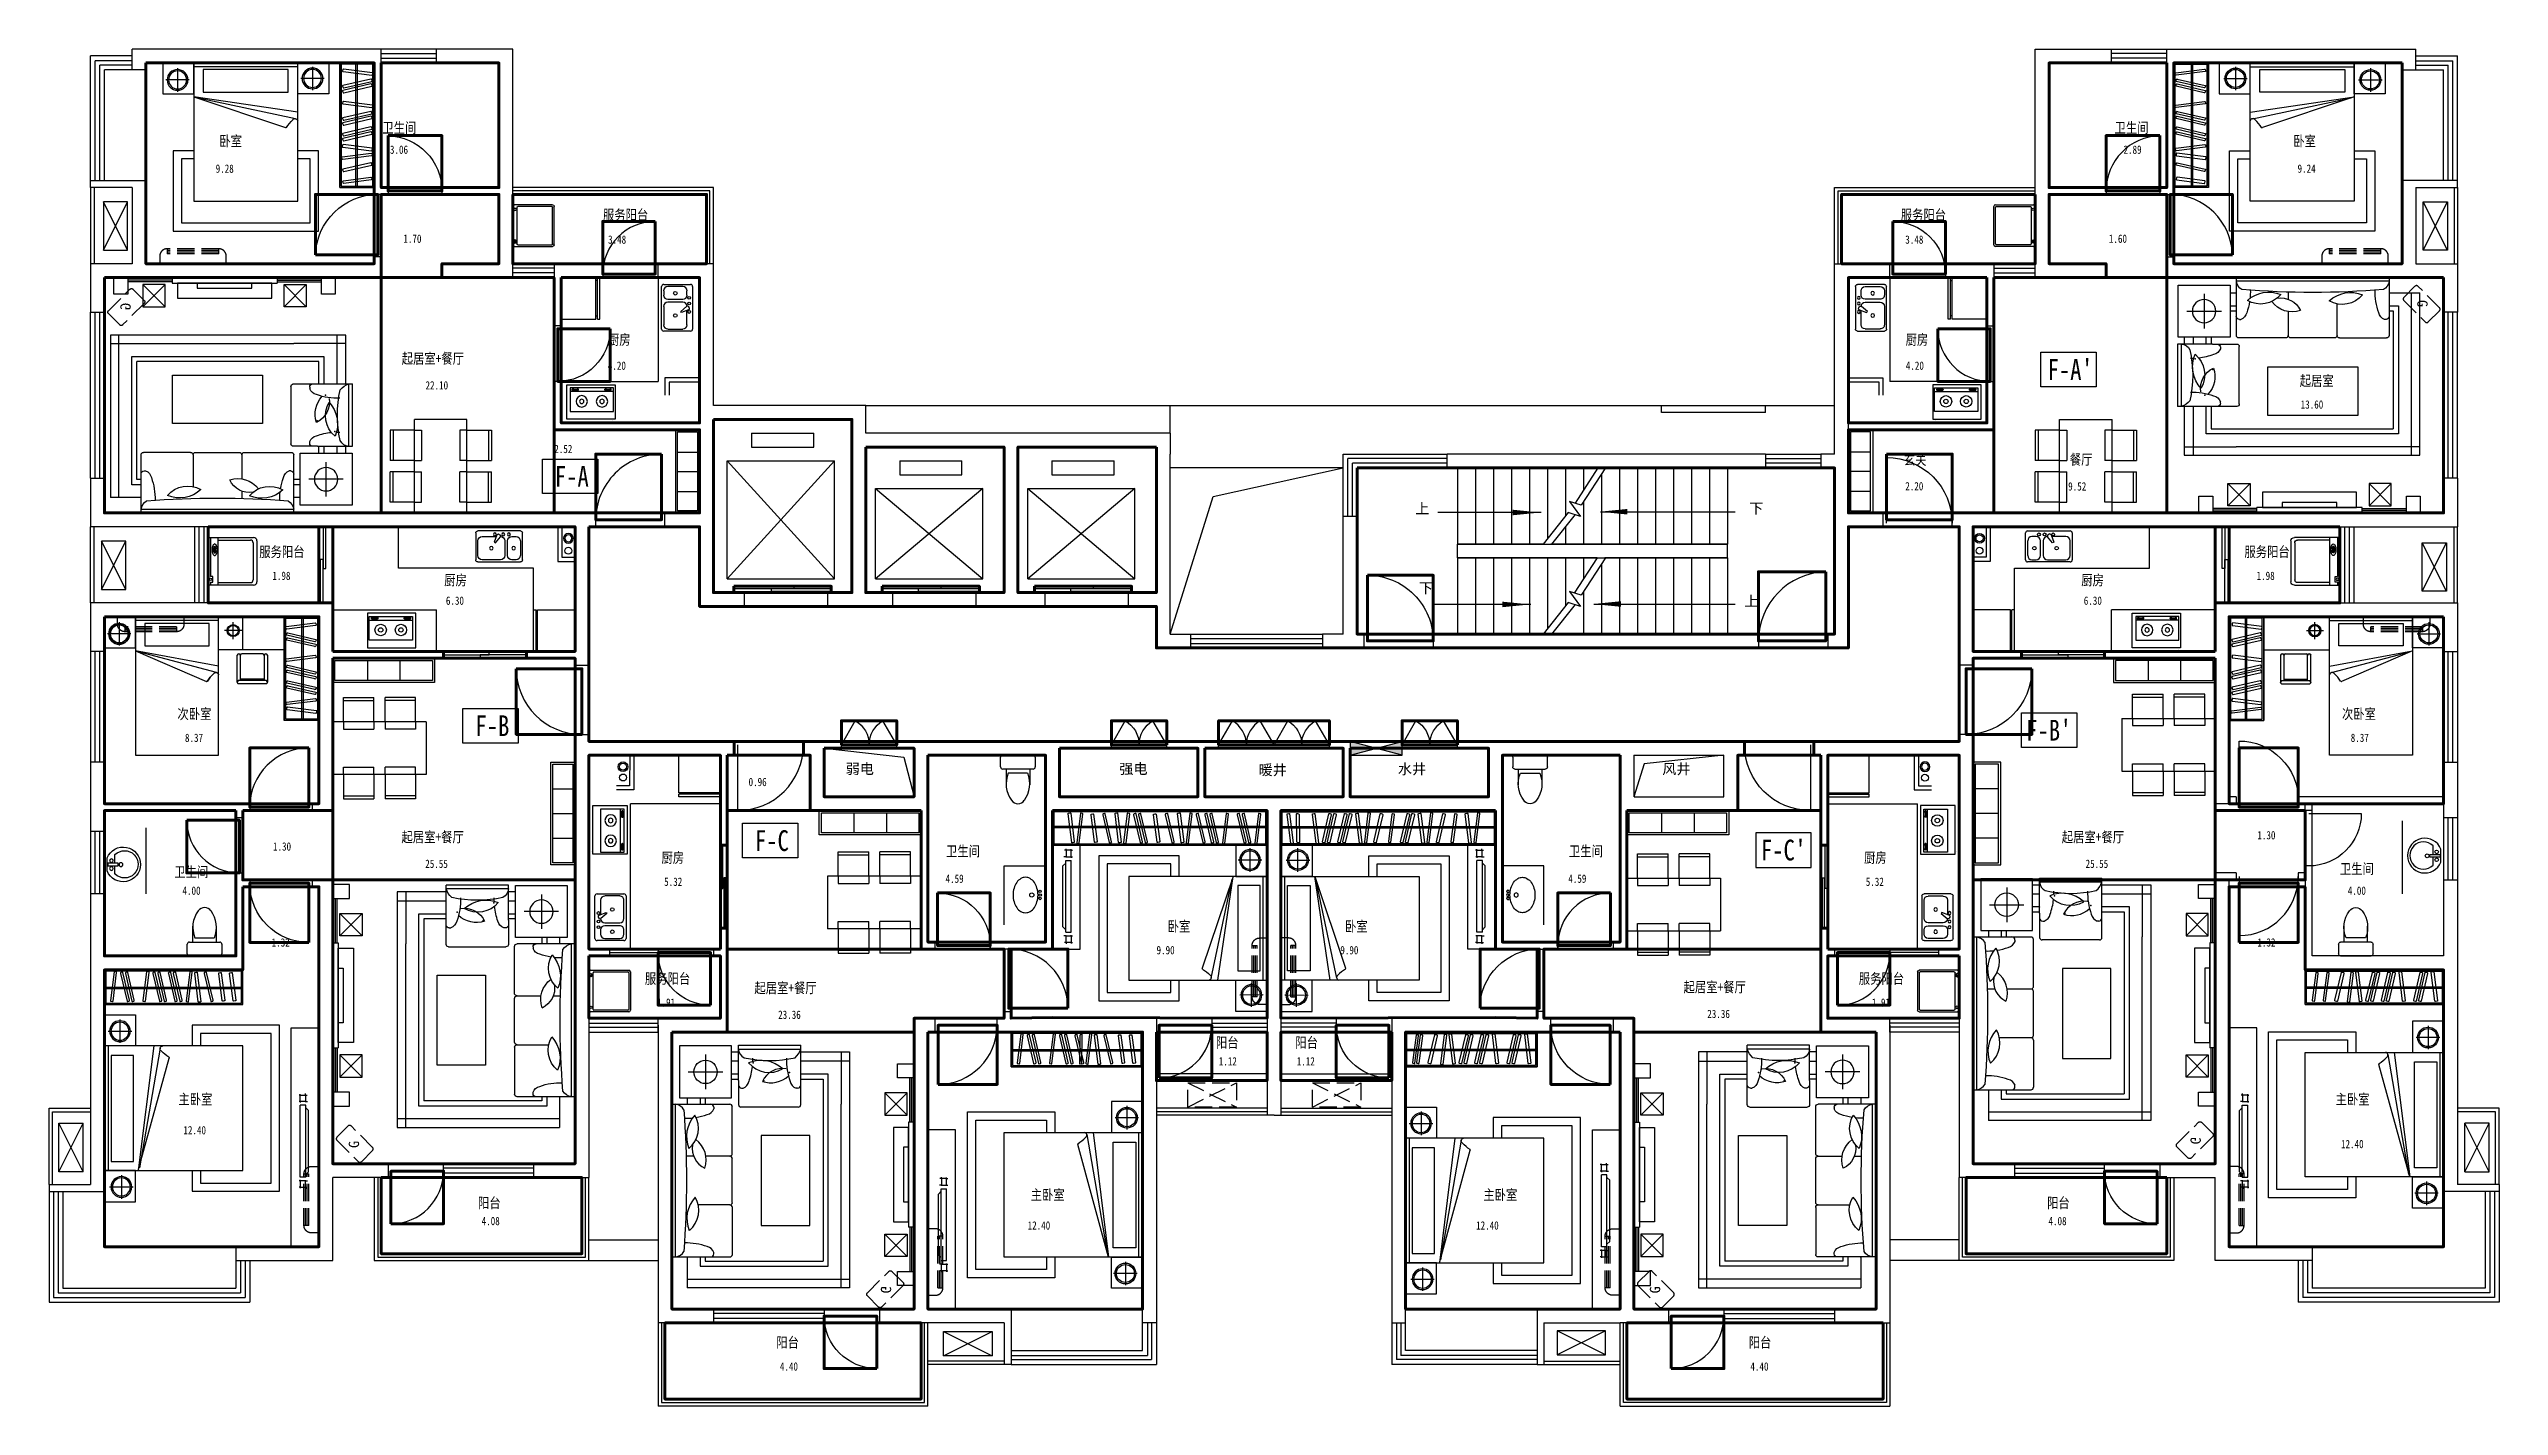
# Model space of a CAD drawing. Extents: x -355297 to -319897, y -340725 to -321125.
import ezdxf
from ezdxf.enums import TextEntityAlignment as Align

# ---------------------------------------------------------------- set-up
doc = ezdxf.new("R2010")
doc.units = 0
doc.header["$LTSCALE"] = 1000
doc.header["$MEASUREMENT"] = 0
for name, pattern in [('ACAD_ISO02W100', [15, 12, -3]), ('DASH', [0.35, 0.25, -0.1]), ('DASHED', [0.75, 0.5, -0.25])]:
    doc.linetypes.add(name, pattern=pattern)
doc.layers.get('0').update_dxf_attribs({"linetype": 'CONTINUOUS'})
for name, color, linetype in [('0-室内空调位', 8, 'DASH'), ('A-FURN-MOVE', 47, 'DASH'), ('FIXT', 53, 'CONTINUOUS'), ('IDEN-NAME', 153, 'CONTINUOUS'), ('KIT', 6, 'CONTINUOUS'), ('LVTRY', 8, 'CONTINUOUS'), ('PUB_DIM', 3, 'CONTINUOUS'), ('PUB_HATCH', 8, 'CONTINUOUS'), ('PUB_TEXT', 7, 'CONTINUOUS'), ('STAIR', 3, 'CONTINUOUS'), ('TEXT', 6, 'CONTINUOUS'), ('WALL', 2, 'CONTINUOUS'), ('WIND', 2, 'CONTINUOUS'), ('WINDOW', 3, 'CONTINUOUS'), ('WINDOW_TEXT', 7, 'CONTINUOUS'), ('厨厕洁具', 6, 'CONTINUOUS'), ('家具', 145, 'CONTINUOUS'), ('家具ALL', 33, 'CONTINUOUS'), ('灰色', 8, 'CONTINUOUS'), ('空调', 32, 'CONTINUOUS'), ('面积', 2, 'CONTINUOUS')]:
    doc.layers.add(name, color=color, linetype=linetype)
for name, color, linetype, lineweight in [('GT_卧室', 1, 'CONTINUOUS', 60), ('GT_卫生间', 5, 'CONTINUOUS', 60), ('GT_厨房', 4, 'CONTINUOUS', 60), ('GT_客厅', 2, 'CONTINUOUS', 60), ('GT_楼梯', 130, 'CONTINUOUS', 60), ('GT_水机房', 170, 'CONTINUOUS', 60), ('GT_玄关', 40, 'CONTINUOUS', 60), ('GT_电机房', 210, 'CONTINUOUS', 60), ('GT_电梯', 150, 'CONTINUOUS', 60), ('GT_过道', 30, 'CONTINUOUS', 60), ('GT_门', 245, 'CONTINUOUS', 60), ('GT_阳台', 6, 'CONTINUOUS', 60), ('GT_风机房', 230, 'CONTINUOUS', 60), ('GT_餐厅', 3, 'CONTINUOUS', 60)]:
    doc.layers.add(name, color=color, linetype=linetype, lineweight=lineweight)
doc.layers.get('PUB_HATCH').off()
doc.styles.add('-黑体', font='simhei.ttf', dxfattribs={"width": 0.7})
doc.styles.add('CCDI_T0G_01', font='simhei.ttf')
doc.styles.add('DIM_FONT', font='ROMAND.shx', dxfattribs={"width": 0.7})
doc.styles.add('SIMPLEX', font='SIMPLEX.SHX')
doc.styles.get("Standard").update_dxf_attribs({"font": 'GBENOR', "bigfont": 'GBCBIG'})
doc.styles.add('Style-simsun', font='')
doc.styles.get('Style-simsun').set_extended_font_data('NSimSun')

msp = doc.modelspace()

# ---------------------------------------------------------------- texts
at = {"layer": 'PUB_TEXT', "style": 'CCDI_T0G_01', "width": 0.8}
for s, p in [('9.28', (-352889, -322912)), ('3.06', (-350371, -322638)), ('2.89', (-325323, -322638)), ('9.24', (-322808, -322912)), ('1.70', (-350177, -323924)), ('3.48', (-347219, -323937)), ('3.48', (-328476, -323937)), ('1.60', (-325534, -323924)), ('4.20', (-347223, -325758)), ('4.20', (-328468, -325758)), ('22.10', (-349857, -326042)), ('13.60', (-322763, -326319)), ('2.52', (-347997, -326961)), ('2.20', (-328476, -327499)), ('9.52', (-326122, -327502)), ('0.96', (-345189, -331771)), ('25.55', (-349861, -332953)), ('4.59', (-342343, -333168)), ('4.59', (-333345, -333168)), ('25.55', (-325871, -332953)), ('9.90', (-339294, -334200)), ('9.90', (-336639, -334200)), ('23.36', (-344762, -335133)), ('23.36', (-331337, -335121)), ('12.40', (-341157, -338177)), ('12.40', (-334677, -338177))]:
    msp.add_text(s, height=120, dxfattribs=at).set_placement(p)
for s, p in [('1.98', (-351939, -328733)), ('1.98', (-323269, -328733)), ('6.30', (-349432, -329092)), ('6.30', (-325766, -329092)), ('8.37', (-353202, -331073)), ('8.37', (-321909, -331073)), ('1.30', (-351930, -332643)), ('1.30', (-323258, -332480)), ('5.32', (-346278, -333152)), ('5.32', (-328916, -333152)), ('4.00', (-353238, -333281)), ('4.00', (-321951, -333281)), ('1.32', (-351950, -334029)), ('1.32', (-323258, -334029)), ('1.91', (-346381, -334898)), ('1.91', (-328827, -334898)), ('1.12', (-338264, -335746)), ('1.12', (-337138, -335746)), ('12.40', (-353192, -336741)), ('12.40', (-322017, -336941)), ('4.08', (-348915, -338053)), ('4.08', (-326276, -338053)), ('4.40', (-344606, -340154)), ('4.40', (-330583, -340154))]:
    msp.add_text(s, height=120, dxfattribs=at).set_placement(p, align=Align.MIDDLE_CENTER)
at = {"layer": 'TEXT', "style": 'CCDI_T0G_01', "width": 0.8}
for s, p in [('卧室', (-352836, -322528)), ('卫生间', (-350481, -322336)), ('卫生间', (-325452, -322336)), ('卧室', (-322870, -322528)), ('厨房', (-347221, -325397)), ('厨房', (-328471, -325397)), ('起居室+餐厅', (-350201, -325670)), ('起居室', (-322776, -325992)), ('玄关', (-328497, -327132)), ('餐厅', (-326099, -327129)), ('起居室+餐厅', (-350204, -332581)), ('起居室+餐厅', (-326215, -332581)), ('卧室', (-339134, -333872)), ('卧室', (-336572, -333872)), ('起居室+餐厅', (-345105, -334761)), ('起居室+餐厅', (-331680, -334749))]:
    msp.add_text(s, height=150, dxfattribs=at).set_placement(p)
for s, p in [('服务阳台', (-346966, -323520)), ('服务阳台', (-328214, -323520)), ('服务阳台', (-351932, -328386)), ('服务阳台', (-323248, -328386)), ('厨房', (-349423, -328796)), ('厨房', (-325769, -328796)), ('次卧室', (-353196, -330728)), ('次卧室', (-321921, -330728)), ('厨房', (-346284, -332804)), ('卫生间', (-342091, -332710)), ('卫生间', (-333091, -332710)), ('厨房', (-328908, -332804)), ('卫生间', (-353242, -333010)), ('卫生间', (-321951, -332966)), ('服务阳台', (-346360, -334551)), ('服务阳台', (-328820, -334551)), ('阳台', (-338273, -335476)), ('阳台', (-337126, -335476)), ('主卧室', (-353182, -336294)), ('主卧室', (-322013, -336294)), ('阳台', (-348935, -337791)), ('主卧室', (-340867, -337675)), ('主卧室', (-334327, -337675)), ('阳台', (-326263, -337791)), ('阳台', (-344625, -339806)), ('阳台', (-330574, -339806))]:
    msp.add_text(s, height=150, dxfattribs=at).set_placement(p, align=Align.MIDDLE_CENTER)
at = {"layer": 'TEXT', "char_height": 150, "width": 1025.85, "attachment_point": 1, "style": 'CCDI_T0G_01'}
for s, insert in [('上', (-335556, -327687)), ('下', (-330732, -327684)), ('下', (-335505, -328836)), ('上', (-330800, -329023)), ('弱电', (-343787, -331446)), ('强电', (-339833, -331446)), ('暖井', (-337821, -331462)), ('水井', (-335808, -331449)), ('风井', (-331987, -331449))]:
    msp.add_mtext(s, dxfattribs=dict(at, insert=insert))

# ---------------------------------------------------------------- blocks, each defined once
blk = doc.blocks.new('_DBLK')
blk.add_line((-0.45, 0), (-0.45, -0.95))
blk.add_arc((-0.45, 0), 0.95, 270, 0)
at = {"layer": 'WINDOW_TEXT', "style": 'SIMPLEX', "flags": 9}
blk.add_attdef('A', text='', height=1, dxfattribs=at).set_placement((0, 1.5), align=Align.MIDDLE)
blk = doc.blocks.new('_WBLK')
for p, q in [((-0.5, 0.5), (0.5, 0.5)), ((0.5, 0.167), (-0.5, 0.167)), ((0.5, -0.167), (-0.5, -0.167)), ((-0.5, -0.5), (0.5, -0.5))]:
    blk.add_line(p, q)
at = {"layer": 'WINDOW_TEXT', "style": 'SIMPLEX', "flags": 9}
blk.add_attdef('A', text='', height=1, dxfattribs=at).set_placement((0, 1.5), align=Align.MIDDLE)
blk = doc.blocks.new('NAME')
blk.add_lwpolyline([(-4, 2.5), (-4, -2.5), (4, -2.5), (4, 2.5)], close=True)
at = {"style": '-黑体', "width": 0.8}
blk.add_attdef('户型名称', text='', height=3, dxfattribs=at).set_placement((0, 0), align=Align.MIDDLE_CENTER)
blk = doc.blocks.new('U_B5ZSN')
for p, q in [((-220, 0), (220, 0)), ((-250, -170), (-250, -30)), ((220, -200), (-220, -200)), ((-170, -200), (-170, -430)), ((140, -260), (-140, -260)), ((170, -200), (170, -430)), ((250, -30), (250, -170))]:
    blk.add_line(p, q)
for centre, radius, start, end in [((-220, -30), 30, 90, 180), ((220, -30), 30, 0, 90), ((-220, -170), 30, 180, 270), ((227, -413), 398, 157.4505, 216.6381), ((-227, -413), 398, 323.3619, 22.5495), ((220, -170), 30, 270, 0), ((0, -590), 110, 213.4509, 326.5491)]:
    blk.add_arc(centre, radius, start, end)
blk = doc.blocks.new('55555')
at = {"layer": 'LVTRY', "xscale": -1, "rotation": 90}
blk.add_blockref('U_B5ZSN', (61758, 84567), dxfattribs=at)
blk = doc.blocks.new('$plan$00001628')
for p, q in [((-20, 0), (20, 0)), ((20, 0), (20, -150)), ((-23, -104), (-144, -104)), ((-20, -150), (-20, 0)), ((20, -150), (-20, -150)), ((136, -104), (24, -104))]:
    blk.add_line(p, q)
blk.add_lwpolyline([(-97, 9, 5.110404), (92, 9)], format="xyb", close=True)
for centre, radius in [((-57, -52), 26.7), ((0, -190), 27.8), ((57, -52), 26.7)]:
    blk.add_circle(centre, radius)
blk.add_arc((-4, -243), 197, 135.2527, 44.7473)
blk = doc.blocks.new('$plan$00000401')
for p, q in [((-276, 0), (276, 0)), ((-300, -576), (-300, -24)), ((-276, -528), (-276, -36)), ((-264, -24), (264, -24)), ((276, -36), (276, -528)), ((300, -24), (300, -576)), ((276, -600), (-276, -600)), ((264, -540), (-264, -540))]:
    blk.add_line(p, q)
at = {"lineweight": 13}
blk.add_line((-218, -582), (-242, -558), dxfattribs=at)
for centre, radius in [((-230, -570), 23.2), ((234, -568), 17.2)]:
    blk.add_circle(centre, radius)
blk.add_circle((-230, -570), 17.2, dxfattribs=at)
for centre, radius, start, end in [((-276, -24), 24, 90, 180), ((276, -24), 24, 0, 90), ((-264, -36), 12, 90, 180), ((264, -36), 12, 0, 90), ((-276, -576), 24, 180, 270), ((-264, -528), 12, 180, 270), ((264, -528), 12, 270, 0), ((276, -576), 24, 270, 0)]:
    blk.add_arc(centre, radius, start, end)
blk = doc.blocks.new('A$C54607170')
at = {"layer": '家具'}
for p, q in [((20, 30), (0, 30)), ((20, 105), (6, 105)), ((20, 105), (20, 122)), ((20, 30), (20, 7)), ((115, 105), (115, 121)), ((115, 105), (127, 105)), ((115, 30), (124, 30)), ((115, 30), (115, 0))]:
    blk.add_line(p, q, dxfattribs=at)
blk.add_lwpolyline([(115, 105), (20, 105), (20, 30), (115, 30)], close=True, dxfattribs=at)
blk = doc.blocks.new('A$C5F6F7D46')
at = {"layer": '家具'}
for p, q in [((545, 120), (1583, 120)), ((545, 40), (545, 120)), ((545, 40), (1583, 40)), ((622, 0), (582, 40)), ((1546, 40), (1506, 0)), ((1583, 40), (1583, 120)), ((622, 0), (1506, 0))]:
    blk.add_line(p, q, dxfattribs=at)
blk = doc.blocks.new('A$C0298320C')
blk.add_blockref('A$C54607170', (377, 15))
at = {"xscale": -1}
blk.add_blockref('A$C54607170', (1750, 15), dxfattribs=at)
at = {"layer": '面积'}
blk.add_blockref('A$C5F6F7D46', (0, 0), dxfattribs=at)
blk = doc.blocks.new('dq')
at = {"ltscale": 2}
for p, q in [((-128, 1476), (-528, 1076)), ((-528, 1476), (-128, 1076)), ((-80, 950), (-80, 1749)), ((-50, 950), (-50, 1749)), ((-20, 950), (-20, 1749)), ((-128, -1476), (-528, -1076)), ((-528, -1476), (-128, -1076)), ((-80, -950), (-80, -1749)), ((-50, -950), (-50, -1749)), ((-20, -950), (-20, -1749))]:
    blk.add_line(p, q, dxfattribs=at)
for p, q in [((-100, 950), (-100, -950)), ((0, 950), (-100, 950)), ((0, 950), (0, -950)), ((0, -950), (-100, -950))]:
    blk.add_line(p, q)
for points in [[(0, 1749), (-300, 1749), (-300, 1999), (0, 1999)], [(-128, 1076), (-128, 1476), (-528, 1476), (-528, 1076)], [(-100, 850), (-372, 850), (-372, -850), (-100, -850)], [(-100, 493), (-190, 493), (-190, -494), (-100, -494)], [(-128, -1076), (-128, -1476), (-528, -1476), (-528, -1076)], [(0, -1999), (-300, -1999), (-300, -1749), (0, -1749)]]:
    blk.add_lwpolyline(points, close=True, dxfattribs=at)
blk = doc.blocks.new('A$C2C4A43AB')
at = {"layer": '家具'}
for p, q in [((450, 2530), (2250, 2530)), ((450, 530), (450, 2530)), ((2250, 2530), (2250, 530)), ((2250, 2530), (2250, 530)), ((2250, 2530), (2250, 2360)), ((66, 2304), (406, 2304)), ((237, 2474), (236, 2134)), ((450, 2474), (2250, 2474)), ((2316, 2283), (2656, 2283)), ((2486, 2453), (2486, 2113)), ((450, 1816), (2250, 2040)), ((480, 1723), (2209, 2023)), ((2250, 2040), (625, 1594)), ((151, 1261), (450, 1261)), ((151, 0), (151, 1261)), ((2250, 1261), (2549, 1261)), ((2549, 1261), (2549, 0)), ((2250, 530), (450, 530)), ((2549, 0), (151, 0))]:
    blk.add_line(p, q, dxfattribs=at)
for points in [[(0, 2530), (0, 2080), (450, 2080), (450, 2530)], [(2700, 2530), (2700, 2080), (2250, 2080), (2250, 2530)], [(587, 2432), (2116, 2432), (2116, 2108), (587, 2108)]]:
    blk.add_lwpolyline(points, close=True, dxfattribs=at)
blk.add_lwpolyline([(2250, 1141), (2429, 1141), (2429, 120), (271, 120), (271, 1141), (450, 1141)], dxfattribs=at)
for centre, radius in [((236, 2304), 150), ((236, 2304), 130), ((2486, 2283), 150), ((2486, 2283), 130)]:
    blk.add_circle(centre, radius, dxfattribs=at)
for centre, radius, start, end in [((489, 1685), 39.3, 34.7697, 171.6858), ((104, 1273), 602, 32.5435, 46.1059), ((620, 1603), 10, 212.5435, 299.0481)]:
    blk.add_arc(centre, radius, start, end, dxfattribs=at)
blk = doc.blocks.new('_ARROW')
blk.add_solid([(0, 0), (-1, 0.1), (-1, -0.1)])
blk = doc.blocks.new('_A2ZXL')
blk.add_line((-0.472, 0), (-0.472, -1))
blk.add_arc((-0.5, 0), 1, 271.6231, 0)
blk = doc.blocks.new('U_B12NRT')
blk.add_lwpolyline([(245, 255, 0.133472), (227, 320, 0.106773), (170, 382, 0.082729), (90, 421, 0.07122), (-11, 435, 0.07122), (-112, 421, 0.082729), (-192, 382, 0.106773), (-249, 320, 0.133472), (-267, 255, 0.133472), (-249, 189, 0.106773), (-192, 127, 0.082729), (-112, 89, 0.07122), (-11, 74, 0.07122), (90, 89, 0.082729), (170, 127, 0.106773), (227, 189, 0.133472)], format="xyb", close=True)
for centre, radius in [((-60, 45), 18.8), ((-11, 164), 30.1), ((-11, 42), 18.8), ((42, 45), 18.8)]:
    blk.add_circle(centre, radius)
blk = doc.blocks.new('$plan$00000349')
at = {"color": 0, "linetype": 'ByBlock'}
for p, q in [((-307, 0), (307, 0)), ((-338, -419), (-338, -31)), ((-307, -143), (-307, -358)), ((-184, -82), (-245, -82)), ((-123, -358), (-123, -143)), ((-82, -143), (-82, -358)), ((53, -173), (-18, -87)), ((2, -48), (-12, -57)), ((31, -59), (70, -163)), ((245, -82), (40, -82)), ((70, -163), (53, -173)), ((307, -358), (307, -143)), ((337, -31), (337, -419)), ((307, -450), (-307, -450)), ((-245, -419), (-184, -419)), ((-20, -419), (245, -419))]:
    blk.add_line(p, q, dxfattribs=at)
for centre, radius in [((-210, -251), 25.6), ((-143, -51), 20.5), ((-61, -51), 20.5), ((61, -51), 20.5), ((112, -251), 25.6)]:
    blk.add_circle(centre, radius, dxfattribs=at)
for centre, radius, start, end in [((-307, -31), 30.7, 90, 180), ((307, -31), 30.7, 0, 90), ((-245, -143), 61.4, 90, 180), ((-184, -143), 61.4, 0, 90), ((-20, -143), 61.4, 90, 180), ((-2, -74), 20.5, 120, 219.4623), ((12, -66), 20.5, 20.5377, 120), ((245, -143), 61.4, 0, 90), ((-307, -419), 30.7, 180, 270), ((-245, -358), 61.4, 180, 270), ((-184, -358), 61.4, 270, 0), ((-20, -358), 61.4, 180, 270), ((245, -358), 61.4, 270, 0), ((307, -419), 30.7, 270, 0)]:
    blk.add_arc(centre, radius, start, end, dxfattribs=at)
blk = doc.blocks.new('FIRE1')
at = {"linetype": 'Continuous'}
for p, q in [((330, 313), (-370, 313)), ((-370, 313), (-370, -187)), ((330, -187), (330, 313)), ((-370, -187), (330, -187))]:
    blk.add_line(p, q, dxfattribs=at)
for p, q in [((-343, 269), (280, 269)), ((-343, -74), (-343, 269)), ((-343, 213), (280, 213)), ((-311, 235), (-310, 247)), ((-300, 245), (-300, 261)), ((-300, 261), (-235, 261)), ((-235, 245), (-300, 245)), ((-235, 261), (-235, 245)), ((-219, 236), (-219, 247)), ((162, 235), (163, 247)), ((173, 261), (238, 261)), ((173, 245), (173, 261)), ((238, 245), (173, 245)), ((238, 261), (238, 245)), ((254, 236), (254, 247)), ((280, 269), (280, -74)), ((280, -74), (-343, -74)), ((-336, -207), (-336, -207))]:
    blk.add_line(p, q)
for points in [[(-219, 247, -0.259034), (-221, 243, -0.076276), (-232, 239, -0.036515), (-246, 236, -0.026615), (-265, 235, -0.026615), (-283, 236, -0.036515), (-297, 239, -0.076276), (-309, 243, -0.259034), (-310, 247, -0.259034), (-309, 250, -0.056762), (-300, 254, -0.036515)], [(-219, 236, -0.259034), (-221, 233, -0.076276), (-232, 228, -0.036515), (-246, 226, -0.026615), (-265, 225, -0.026615), (-283, 226, -0.036515), (-297, 228, -0.076276), (-309, 233, -0.259034), (-310, 236, -0.078462), (-310, 238, -0.056762)], [(-235, 256, -0.008736), (-232, 255, -0.076276), (-221, 250, -0.259034), (-219, 247, -0.259034)], [(254, 247, -0.259034), (252, 243, -0.076276), (241, 239, -0.036515), (227, 236, -0.026615), (208, 235, -0.026615), (190, 236, -0.036515), (176, 239, -0.076276), (164, 243, -0.259034), (163, 247, -0.259034), (164, 250, -0.056762), (173, 254, -0.036515)], [(254, 236, -0.259034), (252, 233, -0.076276), (241, 228, -0.036515), (227, 226, -0.026615), (208, 225, -0.026615), (190, 226, -0.036515), (176, 228, -0.076276), (164, 233, -0.259034), (163, 236, -0.078462), (163, 238, -0.056762)], [(238, 256, -0.008736), (241, 255, -0.076276), (252, 250, -0.259034), (254, 247, -0.259034)]]:
    blk.add_lwpolyline(points, format="xyb")
for centre, radius in [((-178, 72), 82.5), ((-178, 72), 31.6), ((115, 72), 82.5), ((115, 72), 31.6)]:
    blk.add_circle(centre, radius, dxfattribs=at)
at = {"oblique": -180, "text_generation_flag": 4, "width": 0.8, "flags": 9}
for tag in ['XSIZE', 'YSIZE']:
    blk.add_attdef(tag, (-20, -187), '', height=0.5, dxfattribs=at)
blk = doc.blocks.new('A$C1C95116E')
at = {"layer": '家具'}
for p, q in [((450, 2530), (1950, 2530)), ((450, 530), (450, 2530)), ((1950, 2530), (1950, 530)), ((1950, 2530), (1950, 530)), ((1950, 2530), (1950, 2360)), ((66, 2304), (406, 2304)), ((237, 2474), (236, 2134)), ((450, 2474), (1950, 2474)), ((2016, 2283), (2356, 2283)), ((2186, 2453), (2186, 2113)), ((450, 1816), (1950, 2040)), ((480, 1723), (1909, 2023)), ((1950, 2040), (625, 1594)), ((151, 1261), (450, 1261)), ((151, 100), (151, 1261)), ((1950, 1261), (2249, 1261)), ((2249, 1261), (2249, 100)), ((1950, 530), (450, 530)), ((2249, 100), (151, 100))]:
    blk.add_line(p, q, dxfattribs=at)
for points in [[(0, 2530), (0, 2080), (450, 2080), (450, 2530)], [(2400, 2530), (2400, 2080), (1950, 2080), (1950, 2530)], [(587, 2432), (1816, 2432), (1816, 2108), (587, 2108)]]:
    blk.add_lwpolyline(points, close=True, dxfattribs=at)
blk.add_lwpolyline([(1950, 1141), (2129, 1141), (2129, 220), (271, 220), (271, 1141), (450, 1141)], dxfattribs=at)
for centre, radius in [((236, 2304), 150), ((236, 2304), 130), ((2186, 2283), 150), ((2186, 2283), 130)]:
    blk.add_circle(centre, radius, dxfattribs=at)
for centre, radius, start, end in [((489, 1685), 39.3, 34.7697, 171.6858), ((104, 1273), 602, 32.5435, 46.1059), ((620, 1603), 10, 212.5435, 299.0481)]:
    blk.add_arc(centre, radius, start, end, dxfattribs=at)
blk = doc.blocks.new('A$C7B7B2718')
at = {"layer": 'LVTRY', "linetype": 'ByBlock'}
for p, q in [((0, 0), (0, 600)), ((0, 600), (541, 600)), ((541, 600), (541, 0)), ((541, 554), (563, 554)), ((563, 600), (563, 0)), ((563, 600), (600, 600)), ((600, 600), (600, 0)), ((563, 45), (541, 45)), ((541, 0), (0, 0)), ((600, 0), (563, 0))]:
    blk.add_line(p, q, dxfattribs=at)
at = {"layer": 'LVTRY', "linetype": 'ByBlock', "style": 'DIM_FONT', "text_generation_flag": 4, "width": 0.8, "flags": 9}
for tag in ['YSIZE', 'XSIZE']:
    blk.add_attdef(tag, (600, 600), '', height=0.5, dxfattribs=at)
blk = doc.blocks.new('LG1_')
for radius in [0.5, 0.359]:
    blk.add_circle((0, 0), radius)
blk = doc.blocks.new('A$C37B047D3')
at = {"layer": 'LVTRY', "linetype": 'ByBlock'}
for p, q in [((2, 600), (2, 0)), ((39, 600), (2, 600)), ((39, 600), (39, 0)), ((61, 554), (39, 554)), ((562, 600), (61, 600)), ((61, 600), (61, 0)), ((562, 0), (562, 600)), ((39, 45), (61, 45)), ((2, 0), (39, 0)), ((61, 0), (562, 0))]:
    blk.add_line(p, q, dxfattribs=at)
at = {"layer": 'LVTRY', "linetype": 'ByBlock', "style": 'DIM_FONT', "width": 0.8, "flags": 9}
for tag in ['XSIZE', 'YSIZE']:
    blk.add_attdef(tag, (2, 600), '', height=0.5, rotation=180, dxfattribs=at)
blk = doc.blocks.new('A$C27572BC1')
at = {"layer": '家具'}
for p, q in [((353, 1197), (0, 1197)), ((0, 1197), (0, 755)), ((44, 1197), (44, 755)), ((353, 1350), (1112, 1350)), ((353, 0), (353, 1350)), ((1112, 0), (1112, 1350)), ((1112, 1197), (1465, 1197)), ((1421, 1197), (1421, 755)), ((1465, 1197), (1465, 755)), ((353, 755), (0, 755)), ((1112, 755), (1465, 755)), ((0, 153), (0, 595)), ((353, 595), (0, 595)), ((44, 153), (44, 595)), ((1112, 595), (1465, 595)), ((1421, 153), (1421, 595)), ((1465, 153), (1465, 595)), ((353, 153), (0, 153)), ((353, 0), (1112, 0)), ((1112, 153), (1465, 153))]:
    blk.add_line(p, q, dxfattribs=at)
at = {"layer": '家具', "linetype": 'DASHED', "ltscale": 10}
for p, q in [((353, 1197), (457, 1197)), ((457, 1197), (457, 755)), ((1112, 1197), (1008, 1197)), ((1008, 1197), (1008, 755)), ((353, 755), (457, 755)), ((1112, 755), (1008, 755)), ((353, 595), (457, 595)), ((457, 153), (457, 595)), ((1008, 153), (1008, 595)), ((1112, 595), (1008, 595)), ((353, 153), (457, 153)), ((1112, 153), (1008, 153))]:
    blk.add_line(p, q, dxfattribs=at)
blk = doc.blocks.new('_E20')
for p, q in [((345, 0), (-345, 0)), ((-302, -36), (-345, -36)), ((-307, -144), (-307, -611)), ((-302, -35), (-302, -66)), ((-302, -66), (-219, -66)), ((-219, -66), (-219, -35)), ((345, -36), (-219, -36)), ((123, -87), (123, -99)), ((133, -96), (133, -113)), ((198, -96), (133, -96)), ((133, -113), (198, -113)), ((198, -113), (198, -96)), ((215, -88), (215, -99)), ((307, -144), (307, -611)), ((267, -651), (-267, -651))]:
    blk.add_line(p, q)
at = {"linetype": 'Continuous'}
for p, q in [((-345, -656), (-345, 0)), ((345, 0), (345, -656)), ((-345, -145), (345, -145)), ((295, -706), (-295, -706))]:
    blk.add_line(p, q, dxfattribs=at)
blk.add_lwpolyline([(83, -94, 0.185158), (88, -107, 0.102042), (108, -122, 0.060862), (133, -130, 0.047173), (166, -133, 0.047173), (200, -130, 0.060862), (225, -122, 0.102042), (245, -107, 0.185158), (250, -94, 0.185158), (245, -82, 0.102042), (225, -67, 0.060862), (200, -59, 0.047173), (166, -56, 0.047173), (133, -59, 0.060862), (108, -67, 0.102042), (88, -82, 0.185158)], format="xyb", close=True)
for points in [[(215, -88, 0.259034), (213, -85, 0.076276), (201, -80, 0.036515), (188, -77, 0.026615), (169, -76, 0.026615), (150, -77, 0.036515), (137, -80, 0.076276), (125, -85, 0.259034), (123, -88, 0.078462), (123, -89, 0.056762)], [(215, -99, 0.259034), (213, -95, 0.076276), (201, -90, 0.036515), (188, -88, 0.026615), (169, -87, 0.026615), (150, -88, 0.036515), (137, -90, 0.076276), (125, -95, 0.259034), (123, -99, 0.259034), (125, -102, 0.056762), (133, -106, 0.036515)], [(198, -108, 0.008736), (201, -107, 0.076276), (213, -102, 0.259034), (215, -99, 0.259034)]]:
    blk.add_lwpolyline(points, format="xyb")
blk.add_circle((-259, -35), 17.5)
for centre, start, end in [((-295, -656), 180, 270), ((295, -656), 270, 0)]:
    blk.add_arc(centre, 50, start, end, dxfattribs=at)
for centre, start, end in [((-267, -611), 180, 270), ((267, -611), 270, 0)]:
    blk.add_arc(centre, 40, start, end)
at = {"width": 0.8, "flags": 9}
for tag in ['XSIZE', 'YSIZE']:
    blk.add_attdef(tag, (0, 0), '', height=0.5, dxfattribs=at)
blk = doc.blocks.new('_A0GGR')
for p, q in [((-0.5, 0), (-0.25, -0.433)), ((0.5, 0), (0.25, -0.433))]:
    blk.add_line(p, q)
for centre, start, end in [((-0.5, 0), 300, 0), ((0.5, 0), 180, 240)]:
    blk.add_arc(centre, 0.5, start, end)
blk = doc.blocks.new('A$C5AC7021B')
at = {"layer": '空调'}
for p, q in [((0, 0), (750, 200)), ((750, 0), (0, 200))]:
    blk.add_line(p, q, dxfattribs=at)
blk.add_lwpolyline([(0, 0), (750, 0), (750, 200), (0, 200)], close=True, dxfattribs=at)
blk.add_solid([(0, 200), (0, 0), (744, 2), (750, 200)], dxfattribs=at)
blk = doc.blocks.new('A$C1635139F')
at = {"layer": '家具', "linetype": 'Continuous'}
for p, q in [((111, 3492), (111, 2742)), ((861, 3492), (111, 3492)), ((861, 2742), (861, 3492)), ((962, 2994), (962, 3501)), ((962, 3501), (1862, 3501)), ((962, 3447), (1862, 3447)), ((1862, 2644), (1862, 3501)), ((962, 2994), (962, 2644)), ((1007, 2881), (1029, 2881)), ((1817, 2881), (1794, 2881)), ((0, 445), (0, 2650)), ((1, 2651), (838, 2651)), ((53, 444), (53, 2651)), ((111, 2742), (861, 2742)), ((606, 2607), (606, 2584)), ((873, 1926), (873, 2615)), ((1826, 2608), (998, 2608)), ((1291, 2197), (1291, 897)), ((1991, 2197), (1291, 2197)), ((1991, 897), (1991, 2197)), ((315, 1899), (218, 1899)), ((839, 1899), (491, 1899)), ((873, 1230), (873, 1864)), ((839, 1195), (379, 1195)), ((873, 1160), (873, 479)), ((1291, 897), (1991, 897)), ((1, 444), (838, 444)), ((606, 488), (606, 510))]:
    blk.add_line(p, q, dxfattribs=at)
at = {"layer": '家具'}
for p, q in [((486, 3366), (486, 2867)), ((861, 3405), (962, 3405)), ((962, 3271), (861, 3271)), ((1862, 3405), (2568, 3405)), ((1862, 3405), (2568, 3405)), ((2568, 3271), (1862, 3271)), ((2445, 3405), (2445, 2653)), ((2568, 3405), (2568, 0)), ((2568, 3405), (2568, 0)), ((237, 3117), (735, 3117)), ((962, 3086), (861, 3086)), ((861, 3012), (962, 3012)), ((2259, 3086), (1862, 3086)), ((1862, 3012), (2185, 3012)), ((2185, 3012), (2185, 383)), ((2259, 309), (2259, 3086)), ((222, 2742), (222, 2651)), ((222, 2651), (222, 2653)), ((407, 2742), (407, 2651)), ((407, 2651), (407, 2653)), ((481, 2742), (481, 2651)), ((2445, 0), (2445, 2653)), ((222, 436), (222, 444)), ((222, 444), (222, 0)), ((407, 444), (407, 353)), ((407, 436), (407, 309)), ((481, 444), (481, 383)), ((481, 383), (2185, 383)), ((222, 123), (2568, 123)), ((407, 309), (2259, 309)), ((2568, 0), (222, 0)), ((2568, 0), (1862, 0))]:
    blk.add_line(p, q, dxfattribs=at)
blk.add_circle((486, 3117), 169, dxfattribs=at)
at = {"layer": '家具', "linetype": 'Continuous'}
for centre, radius, start, end in [((1110, 3454), 149, 182.97, 243.6667), ((1412, 4967), 1686, 257.41, 282.59), ((251, 3289), 917, 340.2607, 353.9761), ((251, 3289), 917, 358.583, 1.5946), ((2572, 3289), 917, 178.4054, 199.7393), ((1614, 3520), 259, 309.8295, 343.5337), ((1007, 2926), 45, 180, 270), ((979, 3009), 138, 291.2716, 347.718), ((1844, 3009), 138, 192.282, 248.7284), ((1817, 2926), 45, 270, 0), ((1, 2650), 0.5, 90, 180), ((31, 2484), 167, 30.6884, 82.6749), ((-12994, 1547), 13209, 355.5599, 4.4401), ((207, 3345), 897, 279.035, 289.7393), ((481, 2633), 135, 282.2741, 338.7011), ((562, 2607), 44, 0, 90), ((838, 2615), 35.2, 0, 90), ((998, 2644), 36, 180, 270), ((1826, 2644), 36, 270, 0), ((207, 3345), 897, 268.4054, 276.0073), ((828, 1949), 50.2, 280.8986, 332.8412), ((838, 1864), 35.2, 0, 90), ((838, 1230), 35.2, 270, 0), ((838, 1160), 35.2, 0, 90), ((1, 445), 0.5, 180, 270), ((31, 610), 167, 277.3251, 329.3116), ((207, -251), 897, 70.2607, 91.5946), ((481, 461), 135, 21.2989, 77.7259), ((562, 488), 44, 270, 0), ((838, 479), 35.2, 270, 0)]:
    blk.add_arc(centre, radius, start, end, dxfattribs=at)
at = {"layer": '家具'}
for centre, radius, start, end in [((1288, 2824), 459, 47.0386, 112.962), ((1406, 3496), 388, 219.9373, 300.0633), ((1961, 3959), 1329, 221.0234, 221.2639), ((1600, 2843), 323, 80.4987, 154.9267), ((1428, 3338), 378, 251.4444, 312.7197), ((660, 2185), 449, 137.0386, 202.962), ((3, 2301), 380, 309.9373, 30.0633), ((367, 2682), 29.4, 273.6082, 273.7349), ((367, 2682), 29.4, 273.6082, 273.7349), ((126, 1843), 370, 341.4444, 53.3397), ((610, 2011), 316, 170.4987, 244.9267), ((665, 1001), 449, 137.0386, 202.962), ((8, 1117), 380, 309.9373, 30.0633)]:
    blk.add_arc(centre, radius, start, end, dxfattribs=at)
for p in [(1175, 3246), (1328, 2990), (1701, 3107)]:
    blk.add_point(p, dxfattribs=at)
blk = doc.blocks.new('壁挂空调')
at = {"layer": 'A-FURN-MOVE'}
for p, q in [((-960, 108), (-960, 0)), ((-960, 0), (0, 0)), ((-108, 216), (-852, 216)), ((-852, 216), (-852, 144)), ((-108, 192), (-852, 192)), ((-108, 168), (-852, 168)), ((-108, 144), (-852, 144)), ((-108, 144), (-108, 216)), ((0, 0), (0, 108))]:
    blk.add_line(p, q, dxfattribs=at)
for centre, start, end in [((-852, 108), 90, 180), ((-108, 108), 0, 90)]:
    blk.add_arc(centre, 108, start, end, dxfattribs=at)
blk = doc.blocks.new('A$C56337016')
for p, q in [((320, 525), (9, 214)), ((525, 362), (362, 525)), ((9, 171), (171, 9)), ((214, 9), (525, 320))]:
    blk.add_line(p, q)
for centre, start, end in [((341, 504), 45, 135), ((504, 341), 315, 45), ((30, 193), 135, 225), ((193, 30), 225, 315)]:
    blk.add_arc(centre, 30, start, end)
at = {"style": 'Style-simsun'}
blk.add_text('G', height=150, dxfattribs=at).set_placement((207, 204))
blk = doc.blocks.new('A$C24390004')
at = {"layer": '空调'}
for p, q in [((700, 350), (0, 0)), ((700, 0), (0, 350)), ((0, 350), (0, 0)), ((700, 350), (0, 350)), ((700, 0), (700, 350)), ((700, 0), (0, 0))]:
    blk.add_line(p, q, dxfattribs=at)
blk = doc.blocks.new('A$C4D8B5A51')
at = {"layer": '家具', "linetype": 'Continuous'}
for p, q in [((0, 1800), (0, 0)), ((500, 1800), (0, 1800)), ((500, 1800), (0, 1800)), ((250, 1780), (250, 20)), ((270, 1780), (270, 20)), ((500, 0), (500, 1800)), ((500, 0), (0, 0))]:
    blk.add_line(p, q, dxfattribs=at)
for points in [[(0, 1800), (500, 1800), (500, 0), (0, 0)], [(20, 1780), (480, 1780), (480, 20), (20, 20)]]:
    blk.add_lwpolyline(points, close=True, dxfattribs=at)
for points in [[(28, 1658), (444, 1710, -0.414214), (454, 1704), (458, 1684, -0.414214), (452, 1674), (36, 1622, -0.414214), (26, 1629), (22, 1648, -0.414214)], [(51, 1567), (454, 1473, -0.414214), (459, 1462), (451, 1444, -0.414214), (441, 1439), (37, 1533, -0.414214), (33, 1544), (40, 1563, -0.414214)], [(51, 1496), (454, 1402, -0.414214), (459, 1391), (451, 1372, -0.414214), (441, 1368), (37, 1462, -0.414214), (33, 1473), (40, 1491, -0.414214)], [(28, 1191), (444, 1243, -0.414214), (454, 1237), (458, 1217, -0.414214), (452, 1207), (36, 1155, -0.414214), (26, 1162), (22, 1181, -0.414214)], [(51, 1100), (454, 1006, -0.414214), (459, 995), (451, 977, -0.414214), (441, 972), (37, 1066, -0.414214), (33, 1077), (40, 1095, -0.414214)], [(51, 1029), (454, 935, -0.414214), (459, 924), (451, 905, -0.414214), (441, 901), (37, 995, -0.414214), (33, 1006), (40, 1024, -0.414214)], [(51, 875), (454, 781, -0.414214), (459, 770), (451, 752, -0.414214), (441, 747), (37, 841, -0.414214), (33, 852), (40, 871, -0.414214)], [(51, 804), (454, 710, -0.414214), (459, 699), (451, 681, -0.414214), (441, 676), (37, 770, -0.414214), (33, 781), (40, 800, -0.414214)], [(456, 583), (40, 531, -0.414214), (30, 537), (26, 557, -0.414214), (32, 567), (448, 619, -0.414214), (458, 612), (462, 593, -0.414214)], [(463, 443), (47, 495, 0.414214), (37, 489), (33, 469, 0.414214), (39, 459), (455, 407, 0.414214), (465, 413), (469, 433, 0.414214)], [(51, 358), (454, 264, -0.414214), (459, 253), (451, 234, -0.414214), (441, 230), (37, 324, -0.414214), (33, 335), (40, 353, -0.414214)], [(447, 96), (51, 148, 0.414214), (41, 141), (37, 122, 0.414214), (44, 112), (439, 60, 0.414214), (449, 66), (453, 86, 0.414214)]]:
    blk.add_lwpolyline(points, format="xyb", close=True, dxfattribs=at)
blk = doc.blocks.new('A$C47F94551')
at = {"layer": '家具', "linetype": 'Continuous'}
for p, q in [((0, 1500), (0, 0)), ((500, 1500), (0, 1500)), ((500, 1500), (0, 1500)), ((250, 1480), (250, 20)), ((270, 1480), (270, 20)), ((500, 0), (500, 1500)), ((500, 0), (0, 0))]:
    blk.add_line(p, q, dxfattribs=at)
for points in [[(0, 1500), (500, 1500), (500, 0), (0, 0)], [(20, 1480), (480, 1480), (480, 20), (20, 20)]]:
    blk.add_lwpolyline(points, close=True, dxfattribs=at)
for points in [[(28, 1358), (444, 1410, -0.414214), (454, 1404), (458, 1384, -0.414214), (452, 1374), (36, 1322, -0.414214), (26, 1329), (22, 1348, -0.414214)], [(51, 1267), (454, 1173, -0.414214), (459, 1162), (451, 1144, -0.414214), (441, 1139), (37, 1233, -0.414214), (33, 1244), (40, 1263, -0.414214)], [(51, 1196), (454, 1102, -0.414214), (459, 1091), (451, 1072, -0.414214), (441, 1068), (37, 1162, -0.414214), (33, 1173), (40, 1191, -0.414214)], [(28, 891), (444, 943, -0.414214), (454, 937), (458, 917, -0.414214), (452, 907), (36, 855, -0.414214), (26, 862), (22, 881, -0.414214)], [(51, 800), (454, 706, -0.414214), (459, 695), (451, 677, -0.414214), (441, 672), (37, 766, -0.414214), (33, 777), (40, 795, -0.414214)], [(51, 729), (454, 635, -0.414214), (459, 624), (451, 605, -0.414214), (441, 601), (37, 695, -0.414214), (33, 706), (40, 724, -0.414214)], [(51, 575), (454, 481, -0.414214), (459, 470), (451, 452, -0.414214), (441, 447), (37, 541, -0.414214), (33, 552), (40, 571, -0.414214)], [(51, 504), (454, 410, -0.414214), (459, 399), (451, 381, -0.414214), (441, 376), (37, 470, -0.414214), (33, 481), (40, 500, -0.414214)], [(456, 283), (40, 231, -0.414214), (30, 237), (26, 257, -0.414214), (32, 267), (448, 319, -0.414214), (458, 312), (462, 293, -0.414214)], [(463, 143), (47, 195, 0.414214), (37, 189), (33, 169, 0.414214), (39, 159), (455, 107, 0.414214), (465, 113), (469, 133, 0.414214)]]:
    blk.add_lwpolyline(points, format="xyb", close=True, dxfattribs=at)
blk = doc.blocks.new('A$C64276DD0')
at = {"layer": '家具'}
for p, q in [((450, 2000), (1650, 2000)), ((450, 0), (450, 2000)), ((450, 1944), (1650, 1944)), ((1650, 2000), (1650, 0)), ((1650, 2000), (1650, 0)), ((1650, 2000), (1650, 1830)), ((1886, 1923), (1886, 1583)), ((450, 1287), (1650, 1510)), ((480, 1193), (1609, 1493)), ((1650, 1510), (625, 1064)), ((1716, 1753), (2056, 1753)), ((1650, 0), (450, 0))]:
    blk.add_line(p, q, dxfattribs=at)
for points in [[(587, 1902), (1516, 1902), (1516, 1578), (587, 1578)], [(2100, 2000), (2100, 1550), (1650, 1550), (1650, 2000)]]:
    blk.add_lwpolyline(points, close=True, dxfattribs=at)
for radius in [150, 130]:
    blk.add_circle((1886, 1753), radius, dxfattribs=at)
for centre, radius, start, end in [((489, 1155), 39.3, 34.7697, 171.6858), ((104, 744), 602, 32.5435, 46.1059), ((620, 1073), 10, 212.5435, 299.0481)]:
    blk.add_arc(centre, radius, start, end, dxfattribs=at)
blk = doc.blocks.new('A$C04B004DA')
at = {"layer": '家具'}
for p, q in [((480, 1100), (0, 1100)), ((480, 1100), (480, 150)), ((535, 787), (535, 488)), ((553, 855), (947, 855)), ((555, 807), (923, 807)), ((901, 807), (901, 468)), ((923, 842), (923, 433)), ((970, 842), (970, 433)), ((324, 361), (77, 361)), ((200, 484), (200, 237)), ((947, 420), (553, 420)), ((923, 468), (555, 468))]:
    blk.add_line(p, q, dxfattribs=at)
for radius in [87, 75.4]:
    blk.add_circle((200, 361), radius, dxfattribs=at)
for centre, radius, start, end in [((561, 831), 25.1, 107.9453, 252.0547), ((555, 787), 20, 90, 180), ((947, 827), 28.5, 32.7791, 147.2209), ((555, 488), 20, 180, 270), ((561, 444), 25.1, 107.9453, 252.0547), ((947, 449), 28.5, 212.7791, 327.2209)]:
    blk.add_arc(centre, radius, start, end, dxfattribs=at)
blk = doc.blocks.new('A$C04B004DA-flat-3')
at = {"layer": '家具'}
for p, q in [((484, -200), (237, -200)), ((361, -324), (361, -77)), ((1100, -480), (1100, 0)), ((1100, -480), (150, -480)), ((420, -947), (420, -553)), ((468, -923), (468, -555)), ((787, -535), (488, -535)), ((807, -555), (807, -923)), ((855, -553), (855, -947)), ((842, -923), (433, -923)), ((842, -970), (433, -970)), ((807, -901), (468, -901))]:
    blk.add_line(p, q, dxfattribs=at)
for radius in [87, 75.4]:
    blk.add_circle((361, -200), radius, dxfattribs=at)
for centre, radius, start, end in [((444, -561), 25.1, 17.9453, 162.0547), ((488, -555), 20, 90, 180), ((787, -555), 20, 0, 90), ((831, -561), 25.1, 17.9453, 162.0547), ((449, -947), 28.5, 122.7791, 237.2209), ((827, -947), 28.5, 302.7791, 57.2209)]:
    blk.add_arc(centre, radius, start, end, dxfattribs=at)
blk = doc.blocks.new('A$C64276DD0-flat-3')
at = {"layer": '家具'}
for p, q in [((-1886, 1923), (-1886, 1583)), ((-450, 2000), (-1650, 2000)), ((-1650, 2000), (-1650, 0)), ((-1650, 2000), (-1650, 0)), ((-1650, 2000), (-1650, 1830)), ((-450, 1944), (-1650, 1944)), ((-450, 0), (-450, 2000)), ((-1716, 1753), (-2056, 1753)), ((-1650, 1510), (-625, 1064)), ((-450, 1287), (-1650, 1510)), ((-480, 1193), (-1609, 1493)), ((-1650, 0), (-450, 0))]:
    blk.add_line(p, q, dxfattribs=at)
for points in [[(-2100, 2000), (-2100, 1550), (-1650, 1550), (-1650, 2000)], [(-587, 1902), (-1516, 1902), (-1516, 1578), (-587, 1578)]]:
    blk.add_lwpolyline(points, close=True, dxfattribs=at)
for radius in [150, 130]:
    blk.add_circle((-1886, 1753), radius, dxfattribs=at)
for centre, radius, start, end in [((-620, 1073), 10, 240.9519, 327.4565), ((-104, 744), 602, 133.8941, 147.4565), ((-489, 1155), 39.3, 8.3142, 145.2303)]:
    blk.add_arc(centre, radius, start, end, dxfattribs=at)
blk = doc.blocks.new('A$C47F94551-flat-3')
at = {"layer": '家具', "linetype": 'Continuous'}
for p, q in [((0, 1500), (0, 0)), ((500, 1500), (0, 1500)), ((500, 1500), (0, 1500)), ((250, 1480), (250, 20)), ((270, 1480), (270, 20)), ((500, 0), (500, 1500)), ((500, 0), (0, 0))]:
    blk.add_line(p, q, dxfattribs=at)
for points in [[(0, 1500), (500, 1500), (500, 0), (0, 0)], [(20, 1480), (480, 1480), (480, 20), (20, 20)]]:
    blk.add_lwpolyline(points, close=True, dxfattribs=at)
for points in [[(28, 1358), (444, 1410, -0.414214), (454, 1404), (458, 1384, -0.414214), (452, 1374), (36, 1322, -0.414214), (26, 1329), (22, 1348, -0.414214)], [(51, 1267), (454, 1173, -0.414214), (459, 1162), (451, 1144, -0.414214), (441, 1139), (37, 1233, -0.414214), (33, 1244), (40, 1263, -0.414214)], [(51, 1196), (454, 1102, -0.414214), (459, 1091), (451, 1072, -0.414214), (441, 1068), (37, 1162, -0.414214), (33, 1173), (40, 1191, -0.414214)], [(28, 891), (444, 943, -0.414214), (454, 937), (458, 917, -0.414214), (452, 907), (36, 855, -0.414214), (26, 862), (22, 881, -0.414214)], [(51, 800), (454, 706, -0.414214), (459, 695), (451, 677, -0.414214), (441, 672), (37, 766, -0.414214), (33, 777), (40, 795, -0.414214)], [(51, 729), (454, 635, -0.414214), (459, 624), (451, 605, -0.414214), (441, 601), (37, 695, -0.414214), (33, 706), (40, 724, -0.414214)], [(51, 575), (454, 481, -0.414214), (459, 470), (451, 452, -0.414214), (441, 447), (37, 541, -0.414214), (33, 552), (40, 571, -0.414214)], [(51, 504), (454, 410, -0.414214), (459, 399), (451, 381, -0.414214), (441, 376), (37, 470, -0.414214), (33, 481), (40, 500, -0.414214)], [(456, 283), (40, 231, -0.414214), (30, 237), (26, 257, -0.414214), (32, 267), (448, 319, -0.414214), (458, 312), (462, 293, -0.414214)], [(463, 143), (47, 195, 0.414214), (37, 189), (33, 169, 0.414214), (39, 159), (455, 107, 0.414214), (465, 113), (469, 133, 0.414214)]]:
    blk.add_lwpolyline(points, format="xyb", close=True, dxfattribs=at)
blk = doc.blocks.new('A$C04B004DA-flat-4')
at = {"layer": '家具'}
for p, q in [((-1100, -480), (-1100, 0)), ((-484, -200), (-237, -200)), ((-361, -324), (-361, -77)), ((-1100, -480), (-150, -480)), ((-855, -553), (-855, -947)), ((-807, -555), (-807, -923)), ((-787, -535), (-488, -535)), ((-468, -923), (-468, -555)), ((-420, -947), (-420, -553)), ((-842, -923), (-433, -923)), ((-842, -970), (-433, -970)), ((-807, -901), (-468, -901))]:
    blk.add_line(p, q, dxfattribs=at)
for radius in [87, 75.4]:
    blk.add_circle((-361, -200), radius, dxfattribs=at)
for centre, radius, start, end in [((-831, -561), 25.1, 17.9453, 162.0547), ((-787, -555), 20, 90, 180), ((-488, -555), 20, 360, 90), ((-444, -561), 25.1, 17.9453, 162.0547), ((-827, -947), 28.5, 122.7791, 237.2209), ((-449, -947), 28.5, 302.7791, 57.2209)]:
    blk.add_arc(centre, radius, start, end, dxfattribs=at)
blk = doc.blocks.new('A$C64276DD0-flat-4')
at = {"layer": '家具'}
for p, q in [((450, 2000), (1650, 2000)), ((450, 0), (450, 2000)), ((450, 1944), (1650, 1944)), ((1650, 2000), (1650, 0)), ((1650, 2000), (1650, 0)), ((1650, 2000), (1650, 1830)), ((1886, 1923), (1886, 1583)), ((450, 1287), (1650, 1510)), ((480, 1193), (1609, 1493)), ((1650, 1510), (625, 1064)), ((1716, 1753), (2056, 1753)), ((1650, 0), (450, 0))]:
    blk.add_line(p, q, dxfattribs=at)
for points in [[(587, 1902), (1516, 1902), (1516, 1578), (587, 1578)], [(2100, 2000), (2100, 1550), (1650, 1550), (1650, 2000)]]:
    blk.add_lwpolyline(points, close=True, dxfattribs=at)
for radius in [150, 130]:
    blk.add_circle((1886, 1753), radius, dxfattribs=at)
for centre, radius, start, end in [((489, 1155), 39.3, 34.7697, 171.6858), ((104, 744), 602, 32.5435, 46.1059), ((620, 1073), 10, 212.5435, 299.0481)]:
    blk.add_arc(centre, radius, start, end, dxfattribs=at)
blk = doc.blocks.new('A$C47F94551-flat-4')
at = {"layer": '家具', "linetype": 'Continuous'}
for p, q in [((-500, 0), (-500, 1500)), ((-500, 1500), (0, 1500)), ((-500, 1500), (0, 1500)), ((-270, 1480), (-270, 20)), ((-250, 1480), (-250, 20)), ((0, 1500), (0, 0)), ((-500, 0), (0, 0))]:
    blk.add_line(p, q, dxfattribs=at)
for points in [[(0, 1500), (-500, 1500), (-500, 0), (0, 0)], [(-20, 1480), (-480, 1480), (-480, 20), (-20, 20)]]:
    blk.add_lwpolyline(points, close=True, dxfattribs=at)
for points in [[(-51, 1267), (-454, 1173, 0.414214), (-459, 1162), (-451, 1144, 0.414214), (-441, 1139), (-37, 1233, 0.414214), (-33, 1244), (-40, 1263, 0.414214)], [(-51, 1196), (-454, 1102, 0.414214), (-459, 1091), (-451, 1072, 0.414214), (-441, 1068), (-37, 1162, 0.414214), (-33, 1173), (-40, 1191, 0.414214)], [(-28, 1358), (-444, 1410, 0.414214), (-454, 1404), (-458, 1384, 0.414214), (-452, 1374), (-36, 1322, 0.414214), (-26, 1329), (-22, 1348, 0.414214)], [(-51, 800), (-454, 706, 0.414214), (-459, 695), (-451, 677, 0.414214), (-441, 672), (-37, 766, 0.414214), (-33, 777), (-40, 795, 0.414214)], [(-51, 729), (-454, 635, 0.414214), (-459, 624), (-451, 605, 0.414214), (-441, 601), (-37, 695, 0.414214), (-33, 706), (-40, 724, 0.414214)], [(-28, 891), (-444, 943, 0.414214), (-454, 937), (-458, 917, 0.414214), (-452, 907), (-36, 855, 0.414214), (-26, 862), (-22, 881, 0.414214)], [(-51, 575), (-454, 481, 0.414214), (-459, 470), (-451, 452, 0.414214), (-441, 447), (-37, 541, 0.414214), (-33, 552), (-40, 571, 0.414214)], [(-51, 504), (-454, 410, 0.414214), (-459, 399), (-451, 381, 0.414214), (-441, 376), (-37, 470, 0.414214), (-33, 481), (-40, 500, 0.414214)], [(-463, 143), (-47, 195, -0.414214), (-37, 189), (-33, 169, -0.414214), (-39, 159), (-455, 107, -0.414214), (-465, 113), (-469, 133, -0.414214)], [(-456, 283), (-40, 231, 0.414214), (-30, 237), (-26, 257, 0.414214), (-32, 267), (-448, 319, 0.414214), (-458, 312), (-462, 293, 0.414214)]]:
    blk.add_lwpolyline(points, format="xyb", close=True, dxfattribs=at)
blk = doc.blocks.new('A$C4D8B5A51-flat-3')
at = {"layer": '家具', "linetype": 'Continuous'}
for p, q in [((0, 1800), (0, 0)), ((500, 1800), (0, 1800)), ((500, 1800), (0, 1800)), ((250, 1780), (250, 20)), ((270, 1780), (270, 20)), ((500, 0), (500, 1800)), ((500, 0), (0, 0))]:
    blk.add_line(p, q, dxfattribs=at)
for points in [[(0, 1800), (500, 1800), (500, 0), (0, 0)], [(20, 1780), (480, 1780), (480, 20), (20, 20)]]:
    blk.add_lwpolyline(points, close=True, dxfattribs=at)
for points in [[(28, 1658), (444, 1710, -0.414214), (454, 1704), (458, 1684, -0.414214), (452, 1674), (36, 1622, -0.414214), (26, 1629), (22, 1648, -0.414214)], [(51, 1567), (454, 1473, -0.414214), (459, 1462), (451, 1444, -0.414214), (441, 1439), (37, 1533, -0.414214), (33, 1544), (40, 1563, -0.414214)], [(51, 1496), (454, 1402, -0.414214), (459, 1391), (451, 1372, -0.414214), (441, 1368), (37, 1462, -0.414214), (33, 1473), (40, 1491, -0.414214)], [(28, 1191), (444, 1243, -0.414214), (454, 1237), (458, 1217, -0.414214), (452, 1207), (36, 1155, -0.414214), (26, 1162), (22, 1181, -0.414214)], [(51, 1100), (454, 1006, -0.414214), (459, 995), (451, 977, -0.414214), (441, 972), (37, 1066, -0.414214), (33, 1077), (40, 1095, -0.414214)], [(51, 1029), (454, 935, -0.414214), (459, 924), (451, 905, -0.414214), (441, 901), (37, 995, -0.414214), (33, 1006), (40, 1024, -0.414214)], [(51, 875), (454, 781, -0.414214), (459, 770), (451, 752, -0.414214), (441, 747), (37, 841, -0.414214), (33, 852), (40, 871, -0.414214)], [(51, 804), (454, 710, -0.414214), (459, 699), (451, 681, -0.414214), (441, 676), (37, 770, -0.414214), (33, 781), (40, 800, -0.414214)], [(456, 583), (40, 531, -0.414214), (30, 537), (26, 557, -0.414214), (32, 567), (448, 619, -0.414214), (458, 612), (462, 593, -0.414214)], [(463, 443), (47, 495, 0.414214), (37, 489), (33, 469, 0.414214), (39, 459), (455, 407, 0.414214), (465, 413), (469, 433, 0.414214)], [(51, 358), (454, 264, -0.414214), (459, 253), (451, 234, -0.414214), (441, 230), (37, 324, -0.414214), (33, 335), (40, 353, -0.414214)], [(447, 96), (51, 148, 0.414214), (41, 141), (37, 122, 0.414214), (44, 112), (439, 60, 0.414214), (449, 66), (453, 86, 0.414214)]]:
    blk.add_lwpolyline(points, format="xyb", close=True, dxfattribs=at)
blk = doc.blocks.new('A$C4D8B5A51-flat-4')
at = {"layer": '家具', "linetype": 'Continuous'}
for p, q in [((-500, 0), (-500, 1800)), ((-500, 1800), (0, 1800)), ((-500, 1800), (0, 1800)), ((-270, 1780), (-270, 20)), ((-250, 1780), (-250, 20)), ((0, 1800), (0, 0)), ((-500, 0), (0, 0))]:
    blk.add_line(p, q, dxfattribs=at)
for points in [[(0, 1800), (-500, 1800), (-500, 0), (0, 0)], [(-20, 1780), (-480, 1780), (-480, 20), (-20, 20)]]:
    blk.add_lwpolyline(points, close=True, dxfattribs=at)
for points in [[(-51, 1567), (-454, 1473, 0.414214), (-459, 1462), (-451, 1444, 0.414214), (-441, 1439), (-37, 1533, 0.414214), (-33, 1544), (-40, 1563, 0.414214)], [(-51, 1496), (-454, 1402, 0.414214), (-459, 1391), (-451, 1372, 0.414214), (-441, 1368), (-37, 1462, 0.414214), (-33, 1473), (-40, 1491, 0.414214)], [(-28, 1658), (-444, 1710, 0.414214), (-454, 1704), (-458, 1684, 0.414214), (-452, 1674), (-36, 1622, 0.414214), (-26, 1629), (-22, 1648, 0.414214)], [(-51, 1100), (-454, 1006, 0.414214), (-459, 995), (-451, 977, 0.414214), (-441, 972), (-37, 1066, 0.414214), (-33, 1077), (-40, 1095, 0.414214)], [(-28, 1191), (-444, 1243, 0.414214), (-454, 1237), (-458, 1217, 0.414214), (-452, 1207), (-36, 1155, 0.414214), (-26, 1162), (-22, 1181, 0.414214)], [(-51, 1029), (-454, 935, 0.414214), (-459, 924), (-451, 905, 0.414214), (-441, 901), (-37, 995, 0.414214), (-33, 1006), (-40, 1024, 0.414214)], [(-51, 875), (-454, 781, 0.414214), (-459, 770), (-451, 752, 0.414214), (-441, 747), (-37, 841, 0.414214), (-33, 852), (-40, 871, 0.414214)], [(-51, 804), (-454, 710, 0.414214), (-459, 699), (-451, 681, 0.414214), (-441, 676), (-37, 770, 0.414214), (-33, 781), (-40, 800, 0.414214)], [(-463, 443), (-47, 495, -0.414214), (-37, 489), (-33, 469, -0.414214), (-39, 459), (-455, 407, -0.414214), (-465, 413), (-469, 433, -0.414214)], [(-456, 583), (-40, 531, 0.414214), (-30, 537), (-26, 557, 0.414214), (-32, 567), (-448, 619, 0.414214), (-458, 612), (-462, 593, 0.414214)], [(-51, 358), (-454, 264, 0.414214), (-459, 253), (-451, 234, 0.414214), (-441, 230), (-37, 324, 0.414214), (-33, 335), (-40, 353, 0.414214)], [(-447, 96), (-51, 148, -0.414214), (-41, 141), (-37, 122, -0.414214), (-44, 112), (-439, 60, -0.414214), (-449, 66), (-453, 86, -0.414214)]]:
    blk.add_lwpolyline(points, format="xyb", close=True, dxfattribs=at)

# ---------------------------------------------------------------- linework, layer by layer
at = {"layer": 'GT_卧室'}
for points in [[(-353897, -321325), (-353897, -324225), (-350597, -324225), (-350597, -321325), (-353897, -321325)], [(-321297, -321325), (-321297, -324225), (-324597, -324225), (-324597, -321325), (-321297, -321325)], [(-354497, -329325), (-351397, -329325), (-351397, -332025), (-354497, -332025), (-354497, -329325)], [(-320697, -329325), (-323797, -329325), (-323797, -332025), (-320697, -332025), (-320697, -329325)], [(-340797, -332125), (-337697, -332125), (-337697, -335125), (-340797, -335113), (-341397, -335125), (-341397, -334125), (-340797, -334125), (-340797, -332125)], [(-334397, -332125), (-337497, -332125), (-337497, -335125), (-334397, -335113), (-333797, -335125), (-333797, -334125), (-334397, -334125), (-334397, -332125)], [(-352497, -333225), (-351397, -333225), (-351397, -338425), (-354497, -338425), (-354497, -334425), (-352497, -334425), (-352497, -333225)], [(-322697, -333225), (-323797, -333225), (-323797, -338425), (-320697, -338425), (-320697, -334425), (-322697, -334425), (-322697, -333225)], [(-342597, -335325), (-342597, -339325), (-339497, -339325), (-339497, -335325), (-342597, -335325)], [(-332597, -335325), (-332597, -339325), (-335697, -339325), (-335697, -335325), (-332597, -335325)]]:
    msp.add_lwpolyline(points, dxfattribs=at)
at = {"layer": 'GT_卫生间'}
for points in [[(-350497, -321325), (-348797, -321325), (-348797, -323125), (-350497, -323125), (-350497, -321325)], [(-324697, -321325), (-326397, -321325), (-326397, -323125), (-324697, -323125), (-324697, -321325)], [(-342597, -331325), (-340897, -331325), (-340897, -334025), (-342597, -334025), (-342597, -331325)], [(-332597, -331325), (-334297, -331325), (-334297, -334025), (-332597, -334025), (-332597, -331325)], [(-352597, -332125), (-352597, -334225), (-354497, -334225), (-354497, -332125), (-352597, -332125)]]:
    msp.add_lwpolyline(points, dxfattribs=at)
at = {"layer": 'GT_厨房'}
for points in [[(-347897, -324425), (-345897, -324425), (-345897, -326525), (-347897, -326525), (-347897, -324425)], [(-327297, -324425), (-329297, -324425), (-329297, -326525), (-327297, -326525), (-327297, -324425)], [(-351197, -329825), (-351197, -328025), (-347697, -328025), (-347697, -329825), (-351197, -329825)], [(-323997, -329825), (-323997, -328025), (-327497, -328025), (-327497, -329825), (-323997, -329825)], [(-345597, -334125), (-347497, -334125), (-347497, -331325), (-345597, -331325), (-345597, -334125)], [(-329597, -334125), (-327697, -334125), (-327697, -331325), (-329597, -331325), (-329597, -334125)]]:
    msp.add_lwpolyline(points, dxfattribs=at)
at = {"layer": 'GT_客厅'}
for points in [[(-354497, -324425), (-350497, -324425), (-350497, -327825), (-354497, -327825), (-354497, -324425)], [(-320697, -324425), (-324697, -324425), (-324697, -327825), (-320697, -327825), (-320697, -324425)], [(-351197, -333125), (-351197, -337225), (-347697, -337225), (-347697, -333125), (-351197, -333125)], [(-323997, -333125), (-323997, -337225), (-327497, -337225), (-327497, -333125), (-323997, -333125)], [(-346297, -335325), (-342797, -335325), (-342797, -339325), (-346297, -339325), (-346297, -335325)], [(-328897, -335325), (-332397, -335325), (-332397, -339325), (-328897, -339325), (-328897, -335325)]]:
    msp.add_lwpolyline(points, dxfattribs=at)
at = {"layer": 'GT_楼梯'}
msp.add_lwpolyline([(-336397, -327175), (-336397, -329575), (-329497, -329575), (-329497, -327175), (-336397, -327175)], dxfattribs=at)
at = {"layer": 'GT_水机房'}
msp.add_lwpolyline([(-336497, -331225), (-336497, -331925), (-334497, -331925), (-334497, -331225), (-336497, -331225)], dxfattribs=at)
at = {"layer": 'GT_玄关'}
for points in [[(-347997, -326625), (-345897, -326625), (-345897, -327825), (-347997, -327825), (-347997, -326625)], [(-327197, -326625), (-329297, -326625), (-329297, -327825), (-327197, -327825), (-327197, -326625)], [(-345497, -331325), (-345497, -332125), (-344297, -332125), (-344297, -331325), (-345497, -331325)], [(-329697, -331325), (-329697, -332125), (-330897, -332125), (-330897, -331325), (-329697, -331325)]]:
    msp.add_lwpolyline(points, dxfattribs=at)
at = {"layer": 'GT_电机房'}
for points in [[(-344097, -331225), (-344097, -331925), (-342797, -331925), (-342797, -331225), (-344097, -331225)], [(-340697, -331225), (-340697, -331925), (-338697, -331925), (-338697, -331225), (-340697, -331225)]]:
    msp.add_lwpolyline(points, dxfattribs=at)
at = {"layer": 'GT_电梯'}
for points in [[(-345697, -326475), (-345697, -328937), (-345697, -328975), (-343697, -328975), (-343697, -326475), (-345697, -326475)], [(-343497, -326875), (-343497, -328975), (-341497, -328975), (-341497, -326875), (-343497, -326875)], [(-339297, -326875), (-339297, -328975), (-341297, -328975), (-341297, -326875), (-339297, -326875)]]:
    msp.add_lwpolyline(points, dxfattribs=at)
at = {"layer": 'GT_过道'}
for points in [[(-349620, -324425), (-349620, -324225), (-348797, -324225), (-348797, -323225), (-350497, -323225), (-350497, -324425), (-349620, -324425)], [(-325575, -324425), (-325575, -324225), (-326397, -324225), (-326397, -323225), (-324697, -323225), (-324697, -324425), (-325575, -324425)], [(-347497, -328025), (-345897, -328025), (-345897, -329175), (-339297, -329175), (-339297, -329775), (-329298, -329776), (-329298, -328025), (-327697, -328025), (-327697, -331125), (-347497, -331125), (-347497, -328025)], [(-352497, -332125), (-351197, -332125), (-351197, -333125), (-351497, -333125), (-352497, -333125), (-352497, -332125)], [(-322697, -332125), (-323997, -332125), (-323997, -333125), (-323697, -333125), (-322697, -333125), (-322697, -332125)], [(-345497, -334125), (-345497, -335325), (-342797, -335325), (-342797, -335125), (-341497, -335125), (-341497, -334125), (-345497, -334125)], [(-329697, -334125), (-329697, -335325), (-332397, -335325), (-332397, -335125), (-333697, -335125), (-333697, -334125), (-329697, -334125)]]:
    msp.add_lwpolyline(points, dxfattribs=at)
at = {"layer": 'GT_门'}
for points in [[(-350397, -322375), (-350397, -323175), (-349620, -323175), (-349620, -322375), (-350397, -322375)], [(-324797, -322375), (-324797, -323175), (-325575, -323175), (-325575, -322375), (-324797, -322375)], [(-351447, -324099), (-350547, -324099), (-350547, -323225), (-351447, -323225), (-351447, -324099)], [(-323748, -324099), (-324647, -324099), (-324647, -323225), (-323748, -323225), (-323748, -324099)], [(-346537, -323615), (-346537, -324375), (-347297, -324375), (-347297, -323615), (-346537, -323615)], [(-328657, -323615), (-328657, -324375), (-327897, -324375), (-327897, -323615), (-328657, -323615)], [(-347187, -325165), (-347947, -325165), (-347947, -325925), (-347187, -325925), (-347187, -325165)], [(-328007, -325165), (-327247, -325165), (-327247, -325925), (-328007, -325925), (-328007, -325165)], [(-346447, -326975), (-346447, -327925), (-347397, -327925), (-347397, -326975), (-346447, -326975)], [(-328747, -326975), (-328747, -327925), (-327797, -327925), (-327797, -326975), (-328747, -326975)], [(-351397, -328025), (-351397, -329125), (-351197, -329125), (-351197, -328025), (-351397, -328025)], [(-323797, -328025), (-323997, -328025), (-323997, -329125), (-323797, -329125), (-323797, -328025)], [(-336247, -328725), (-336247, -329675), (-335297, -329675), (-335297, -328725), (-336247, -328725)], [(-329626, -328675), (-329626, -329675), (-330597, -329675), (-330597, -328675), (-329626, -328675)], [(-345400, -328884), (-345400, -328975), (-343995, -328975), (-343995, -328884), (-345400, -328884)], [(-343259, -328884), (-343259, -328975), (-341854, -328975), (-341854, -328884), (-343259, -328884)], [(-341059, -328884), (-341059, -328975), (-339654, -328975), (-339654, -328884), (-341059, -328884)], [(-349597, -329825), (-349597, -329925), (-348397, -329925), (-348397, -329825), (-349597, -329825)], [(-325597, -329825), (-325597, -329925), (-326797, -329925), (-326797, -329825), (-325597, -329825)], [(-348547, -330075), (-347597, -330075), (-347597, -331025), (-348547, -331025), (-348547, -330075)], [(-326647, -330075), (-327597, -330075), (-327597, -331025), (-326647, -331025), (-326647, -330075)], [(-343847, -331175), (-343047, -331175), (-343047, -330828), (-343847, -330828), (-343847, -331175)], [(-339147, -331175), (-339947, -331175), (-339947, -330828), (-339147, -330828), (-339147, -331175)], [(-338397, -331175), (-336797, -331175), (-336797, -330828), (-338397, -330828), (-338397, -331175)], [(-334947, -331175), (-335747, -331175), (-335747, -330828), (-334947, -330828), (-334947, -331175)], [(-351542, -331220), (-351542, -332075), (-352397, -332075), (-352397, -331220), (-351542, -331220)], [(-345397, -331125), (-345397, -331325), (-344397, -331325), (-344397, -331125), (-345397, -331125)], [(-330797, -331175), (-330797, -331125), (-329797, -331125), (-329797, -331325), (-330797, -331325), (-330797, -331175)], [(-323652, -331220), (-323652, -332075), (-322797, -332075), (-322797, -331220), (-323652, -331220)], [(-353307, -332265), (-352547, -332265), (-352547, -333025), (-353307, -333025), (-353307, -332265)], [(-345597, -332625), (-345497, -332625), (-345497, -333825), (-345597, -333825), (-345597, -332625)], [(-329697, -332625), (-329597, -332625), (-329597, -333825), (-329697, -333825), (-329697, -332625)], [(-351542, -334030), (-351542, -333175), (-352397, -333175), (-352397, -334030), (-351542, -334030)], [(-342457, -333315), (-342457, -334075), (-341697, -334075), (-341697, -333315), (-342457, -333315)], [(-332737, -333315), (-332737, -334075), (-333497, -334075), (-333497, -333315), (-332737, -333315)], [(-323652, -334030), (-323652, -333175), (-322797, -333175), (-322797, -334030), (-323652, -334030)], [(-345737, -334935), (-345737, -334175), (-346497, -334175), (-346497, -334935), (-345737, -334935)], [(-340575, -334980), (-341430, -334980), (-341430, -334125), (-340575, -334125), (-340575, -334980)], [(-334620, -334980), (-333765, -334980), (-333765, -334125), (-334620, -334125), (-334620, -334980)], [(-329457, -334935), (-329457, -334175), (-328697, -334175), (-328697, -334935), (-329457, -334935)], [(-342452, -336080), (-342452, -335225), (-341597, -335225), (-341597, -336080), (-342452, -336080)], [(-339257, -335985), (-339257, -335225), (-338497, -335225), (-338497, -335985), (-339257, -335985)], [(-335937, -335985), (-335937, -335225), (-336697, -335225), (-336697, -335985), (-335937, -335985)], [(-332742, -336080), (-332742, -335225), (-333597, -335225), (-333597, -336080), (-332742, -336080)], [(-350357, -338093), (-350357, -337333), (-349597, -337332), (-349597, -338093), (-350357, -338093)], [(-324838, -338093), (-324837, -337333), (-325597, -337332), (-325597, -338093), (-324838, -338093)], [(-343337, -340185), (-343337, -339425), (-344097, -339425), (-344097, -340185), (-343337, -340185)], [(-331857, -340185), (-331857, -339425), (-331097, -339425), (-331097, -340185), (-331857, -340185)]]:
    msp.add_lwpolyline(points, dxfattribs=at)
at = {"layer": 'GT_阳台'}
for points in [[(-348597, -323225), (-345797, -323225), (-345797, -324225), (-348597, -324225), (-348597, -323225)], [(-326597, -323225), (-329397, -323225), (-329397, -324225), (-326597, -324225), (-326597, -323225)], [(-352997, -328025), (-352997, -329125), (-351397, -329125), (-351397, -328025), (-352997, -328025)], [(-322197, -328025), (-322197, -329125), (-323797, -329125), (-323797, -328025), (-322197, -328025)], [(-347497, -334225), (-345597, -334225), (-345597, -335125), (-347497, -335125), (-347497, -334225)], [(-327697, -334225), (-329597, -334225), (-329597, -335125), (-327697, -335125), (-327697, -334225)], [(-339297, -335325), (-337697, -335325), (-337697, -336025), (-339297, -336025), (-339297, -335325)], [(-335897, -335325), (-337497, -335325), (-337497, -336025), (-335897, -336025), (-335897, -335325)], [(-350497, -337425), (-350497, -338525), (-347597, -338525), (-347597, -337425), (-350497, -337425)], [(-324697, -337425), (-324697, -338525), (-327597, -338525), (-327597, -337425), (-324697, -337425)], [(-346397, -339525), (-346397, -340625), (-342697, -340625), (-342697, -339525), (-346397, -339525)], [(-328797, -339525), (-328797, -340625), (-332497, -340625), (-332497, -339525), (-328797, -339525)]]:
    msp.add_lwpolyline(points, dxfattribs=at)
at = {"layer": 'GT_风机房'}
msp.add_lwpolyline([(-338597, -331225), (-338597, -331925), (-336597, -331925), (-336597, -331225), (-338597, -331225)], dxfattribs=at)
at = {"layer": 'GT_餐厅'}
for points in [[(-347997, -324425), (-347997, -327825), (-350497, -327825), (-350497, -324425), (-347997, -324425)], [(-327197, -324425), (-327197, -327825), (-324697, -327825), (-324697, -324425), (-327197, -324425)], [(-351197, -329925), (-347697, -329925), (-347697, -333125), (-351197, -333125), (-351197, -329925)], [(-323997, -329925), (-327497, -329925), (-327497, -333125), (-323997, -333125), (-323997, -329925)], [(-342697, -332125), (-342697, -334125), (-345497, -334125), (-345497, -332125), (-342697, -332125)], [(-332497, -332125), (-332497, -334125), (-329697, -334125), (-329697, -332125), (-332497, -332125)]]:
    msp.add_lwpolyline(points, dxfattribs=at)
at = {"layer": 'KIT'}
for p, q in [((-346497, -324425), (-346497, -325925)), ((-328697, -324425), (-328697, -325925)), ((-347897, -325925), (-346497, -325925)), ((-327297, -325925), (-328697, -325925)), ((-346897, -334125), (-346897, -332025)), ((-345597, -332025), (-346897, -332025)), ((-329597, -332025), (-328297, -332025)), ((-328297, -334125), (-328297, -332025))]:
    msp.add_line(p, q, dxfattribs=at)
at = {"layer": 'LVTRY'}
for p, q in [((-345897, -325875), (-346397, -325875)), ((-346397, -325875), (-346397, -326125)), ((-346337, -325935), (-346337, -326125)), ((-345897, -325935), (-346337, -325935)), ((-329298, -325874), (-328798, -325874)), ((-329298, -325934), (-328858, -325934)), ((-328858, -325934), (-328858, -326124)), ((-328798, -325874), (-328798, -326124)), ((-347947, -328025), (-347947, -328525)), ((-347887, -328025), (-347887, -328465)), ((-327307, -328025), (-327307, -328465)), ((-327247, -328025), (-327247, -328525)), ((-347887, -328465), (-347697, -328465)), ((-327307, -328465), (-327497, -328465)), ((-347947, -328525), (-347697, -328525)), ((-327247, -328525), (-327497, -328525)), ((-346907, -331325), (-346908, -331765)), ((-346847, -331325), (-346848, -331825)), ((-328347, -331325), (-328347, -331825)), ((-328287, -331325), (-328287, -331765)), ((-346908, -331765), (-347098, -331765)), ((-346848, -331825), (-347098, -331825)), ((-328347, -331825), (-328097, -331825)), ((-328287, -331765), (-328097, -331765)), ((-353898, -332375), (-353898, -333326)), ((-321297, -332275), (-321297, -333326))]:
    msp.add_line(p, q, dxfattribs=at)
for points in [[(-341497, -333775), (-341497, -332925), (-340897, -332925)], [(-333697, -333775), (-333697, -332925), (-334297, -332925)]]:
    msp.add_lwpolyline(points, dxfattribs=at)
for centre in [(-347792, -328372, 0), (-327403, -328372, 0), (-347003, -331647, 0), (-328192, -331651, 0)]:
    msp.add_circle(centre, 50, dxfattribs=at)
at = {"layer": 'PUB_DIM'}
for p, q in [((-338474, -327588), (-336597, -327175)), ((-339097, -329575), (-338474, -327588)), ((-344097, -331225), (-342944, -331351)), ((-331097, -331325), (-332250, -331451)), ((-342944, -331351), (-342797, -331925)), ((-332250, -331451), (-332397, -331925))]:
    msp.add_line(p, q, dxfattribs=at)
for points in [[(-333738, -327819), (-335230, -327819)], [(-333738, -327819), (-335230, -327819)], [(-332881, -327808), (-330933, -327808)], [(-332881, -327808), (-330933, -327808)], [(-333888, -329147), (-335273, -329147)], [(-333888, -329147), (-335273, -329147)], [(-332974, -329141), (-330933, -329141)], [(-332974, -329141), (-330933, -329141)]]:
    msp.add_lwpolyline(points, dxfattribs=at)
at = {"layer": 'STAIR'}
for p, q in [((-345147, -326675), (-344247, -326675)), ((-345147, -326675), (-345147, -326875)), ((-344247, -326875), (-344247, -326675)), ((-343947, -327075), (-345497, -328775)), ((-345497, -327075), (-343947, -328775)), ((-345497, -328775), (-345497, -327075)), ((-345497, -327075), (-343947, -327075)), ((-345147, -326875), (-344247, -326875)), ((-343947, -328775), (-343947, -327075)), ((-343006, -327073), (-342106, -327073)), ((-343006, -327073), (-343006, -327273)), ((-342106, -327273), (-342106, -327073)), ((-340806, -327073), (-339906, -327073)), ((-340806, -327073), (-340806, -327273)), ((-339906, -327273), (-339906, -327073)), ((-343006, -327273), (-342106, -327273)), ((-340806, -327273), (-339906, -327273)), ((-334947, -327175), (-334947, -328275)), ((-334687, -327175), (-334687, -328275)), ((-334427, -327175), (-334427, -328275)), ((-334167, -327175), (-334167, -328275)), ((-333907, -327175), (-333907, -328275)), ((-333647, -327175), (-333647, -328199)), ((-333387, -327175), (-333387, -327871)), ((-332917, -327175), (-333248, -327683)), ((-332808, -327175), (-333159, -327715)), ((-333127, -327175), (-333127, -327498)), ((-332867, -327266), (-332867, -328275)), ((-332607, -327175), (-332607, -328275)), ((-332347, -327175), (-332347, -328275)), ((-332087, -327175), (-332087, -328275)), ((-331827, -327175), (-331827, -328275)), ((-331567, -327175), (-331567, -328275)), ((-331307, -327175), (-331307, -328275)), ((-331047, -327175), (-331047, -328275)), ((-341806, -327473), (-343356, -328775)), ((-343356, -327473), (-341806, -328775)), ((-343356, -328775), (-343356, -327473)), ((-343356, -327473), (-341806, -327473)), ((-341806, -328775), (-341806, -327473)), ((-339606, -327473), (-341156, -328775)), ((-341156, -327473), (-339606, -328775)), ((-341156, -328775), (-341156, -327473)), ((-341156, -327473), (-339606, -327473)), ((-339606, -328775), (-339606, -327473)), ((-333329, -327660), (-333167, -327875)), ((-333159, -327715), (-333329, -327660)), ((-333127, -327666), (-333127, -328275)), ((-333345, -327817), (-333707, -328275)), ((-333246, -327849), (-333588, -328275)), ((-333387, -328025), (-333387, -328275)), ((-333167, -327875), (-333345, -327817)), ((-334947, -328475), (-334947, -329575)), ((-334687, -328475), (-334687, -329575)), ((-334427, -328475), (-334427, -329575)), ((-334167, -328475), (-334167, -329575)), ((-333907, -328475), (-333907, -329575)), ((-333647, -328475), (-333647, -329499)), ((-333387, -328475), (-333387, -329171)), ((-332927, -328475), (-333258, -328983)), ((-332808, -328475), (-333159, -329015)), ((-333127, -328475), (-333127, -328783)), ((-332607, -328475), (-332607, -329575)), ((-332347, -328475), (-332347, -329575)), ((-332087, -328475), (-332087, -329575)), ((-331827, -328475), (-331827, -329575)), ((-331567, -328475), (-331567, -329575)), ((-331307, -328475), (-331307, -329575)), ((-331047, -328475), (-331047, -329575)), ((-345497, -328775), (-343947, -328775)), ((-343356, -328775), (-341806, -328775)), ((-341156, -328775), (-339606, -328775)), ((-332867, -328566), (-332867, -329575)), ((-344532, -328884), (-345400, -328884)), ((-345400, -328918), (-345400, -328884)), ((-345400, -328918), (-344532, -328918)), ((-344047, -328975), (-345347, -328975)), ((-345247, -328975), (-344047, -328975)), ((-344863, -328920), (-344863, -328954)), ((-343995, -328920), (-344863, -328920)), ((-344863, -328954), (-343995, -328954)), ((-344532, -328918), (-344532, -328884)), ((-343995, -328954), (-343995, -328920)), ((-342406, -328884), (-343259, -328884)), ((-343259, -328918), (-343259, -328884)), ((-343259, -328918), (-342406, -328918)), ((-343106, -328975), (-341906, -328975)), ((-343106, -328975), (-341906, -328975)), ((-341906, -328975), (-343106, -328975)), ((-342737, -328920), (-342737, -328954)), ((-341854, -328920), (-342737, -328920)), ((-342737, -328954), (-341854, -328954)), ((-342406, -328918), (-342406, -328884)), ((-341854, -328954), (-341854, -328920)), ((-340206, -328884), (-341059, -328884)), ((-341059, -328918), (-341059, -328884)), ((-341059, -328918), (-340206, -328918)), ((-339706, -328975), (-341006, -328975)), ((-340906, -328975), (-339706, -328975)), ((-340906, -328975), (-339706, -328975)), ((-340537, -328920), (-340537, -328954)), ((-339654, -328920), (-340537, -328920)), ((-340537, -328954), (-339654, -328954)), ((-340206, -328918), (-340206, -328884)), ((-339654, -328954), (-339654, -328920)), ((-333345, -329117), (-333707, -329575)), ((-333246, -329149), (-333588, -329575)), ((-333167, -329175), (-333345, -329117)), ((-333329, -328960), (-333167, -329175)), ((-333159, -329015), (-333329, -328960)), ((-333127, -328966), (-333127, -329575))]:
    msp.add_line(p, q, dxfattribs=at)
at = {"layer": 'WALL'}
for p, q in [((-350497, -321125), (-354097, -321125)), ((-354097, -321425), (-354097, -321125)), ((-354097, -321425), (-354097, -321125)), ((-350497, -321125), (-354097, -321125)), ((-354097, -321425), (-354097, -321225)), ((-354097, -321425), (-354097, -321225)), ((-353897, -321425), (-353897, -321325)), ((-353897, -321425), (-353897, -321325)), ((-350497, -321125), (-351397, -321125)), ((-350497, -321125), (-351397, -321125)), ((-351097, -321325), (-351097, -321325)), ((-351097, -321325), (-351097, -321325)), ((-350497, -321325), (-350497, -321125)), ((-350497, -321325), (-350497, -321125)), ((-350497, -321325), (-350497, -321125)), ((-350497, -321325), (-350497, -321125)), ((-350497, -321325), (-350497, -321325)), ((-350497, -321325), (-350497, -321325)), ((-350497, -321325), (-350497, -321325)), ((-350497, -321325), (-350497, -321325)), ((-348597, -321125), (-349697, -321125)), ((-349697, -321325), (-349697, -321125)), ((-349697, -321325), (-349697, -321125)), ((-348597, -321125), (-349697, -321125)), ((-349697, -321325), (-348797, -321325)), ((-349697, -321325), (-348797, -321325)), ((-326597, -321125), (-325497, -321125)), ((-326597, -321125), (-325497, -321125)), ((-325497, -321325), (-326397, -321325)), ((-325497, -321325), (-326397, -321325)), ((-325497, -321325), (-325497, -321125)), ((-325497, -321325), (-325497, -321125)), ((-324697, -321125), (-323797, -321125)), ((-324697, -321325), (-324697, -321125)), ((-324697, -321125), (-321097, -321125)), ((-324697, -321325), (-324697, -321125)), ((-324697, -321325), (-324697, -321125)), ((-324697, -321125), (-321097, -321125)), ((-324697, -321325), (-324697, -321125)), ((-324697, -321125), (-323797, -321125)), ((-324697, -321325), (-324697, -321325)), ((-324697, -321325), (-324697, -321325)), ((-324697, -321325), (-324697, -321325)), ((-324697, -321325), (-324697, -321325)), ((-324097, -321325), (-324097, -321325)), ((-324097, -321325), (-324097, -321325)), ((-321297, -321425), (-321297, -321325)), ((-321297, -321425), (-321297, -321325)), ((-321097, -321425), (-321097, -321125)), ((-321097, -321425), (-321097, -321125)), ((-321097, -321425), (-321097, -321225)), ((-321097, -321425), (-321097, -321225)), ((-350597, -321725), (-350597, -322125)), ((-350597, -321725), (-350597, -322125)), ((-324597, -321625), (-324597, -322125)), ((-324597, -321625), (-324597, -322125)), ((-354697, -323125), (-354697, -323025)), ((-354697, -323025), (-353897, -323025)), ((-354697, -323025), (-353897, -323025)), ((-354697, -323125), (-354697, -323025)), ((-354097, -323125), (-354697, -323125)), ((-354097, -323125), (-354697, -323125)), ((-354097, -323125), (-354097, -324225)), ((-354097, -323125), (-354097, -324225)), ((-353897, -323025), (-353897, -323575)), ((-353897, -323025), (-353897, -323575)), ((-349620, -323125), (-348797, -323125)), ((-349620, -323125), (-348797, -323125)), ((-325575, -323125), (-326397, -323125)), ((-325575, -323125), (-326397, -323125)), ((-320497, -323025), (-321297, -323025)), ((-321297, -323025), (-321297, -323575)), ((-321297, -323025), (-321297, -323575)), ((-320497, -323025), (-321297, -323025)), ((-321097, -323125), (-321097, -324225)), ((-321097, -323125), (-320497, -323125)), ((-321097, -323125), (-320497, -323125)), ((-321097, -323125), (-321097, -324225)), ((-320497, -323125), (-320497, -323025)), ((-320497, -323125), (-320497, -323025)), ((-349620, -323225), (-348797, -323225)), ((-349620, -323225), (-348797, -323225)), ((-325575, -323225), (-326397, -323225)), ((-325575, -323225), (-326397, -323225)), ((-353897, -323575), (-353897, -324225)), ((-353897, -323575), (-353897, -324225)), ((-321297, -323575), (-321297, -324225)), ((-321297, -323575), (-321297, -324225)), ((-354697, -324225), (-354697, -324925)), ((-354097, -324225), (-354697, -324225)), ((-354097, -324225), (-354697, -324225)), ((-354697, -324225), (-354697, -324925)), ((-350497, -324125), (-350597, -324125)), ((-350497, -324125), (-350597, -324125)), ((-350497, -324425), (-350497, -324125)), ((-350497, -324425), (-350497, -324125)), ((-349620, -324225), (-348797, -324225)), ((-349620, -324225), (-348797, -324225)), ((-347297, -324225), (-347297, -324425)), ((-347297, -324225), (-347297, -324425)), ((-345697, -326275), (-345697, -324225)), ((-345697, -326275), (-345697, -324225)), ((-329497, -326425), (-329497, -324225)), ((-329497, -326975), (-329497, -324225)), ((-329497, -326975), (-329497, -324225)), ((-329497, -326425), (-329497, -324225)), ((-327897, -324225), (-327897, -324425)), ((-327897, -324225), (-327897, -324425)), ((-325575, -324225), (-326397, -324225)), ((-325575, -324225), (-326397, -324225)), ((-324697, -324425), (-324697, -324125)), ((-324697, -324125), (-324597, -324125)), ((-324697, -324125), (-324597, -324125)), ((-324697, -324425), (-324697, -324125)), ((-321097, -324225), (-320497, -324225)), ((-321097, -324225), (-320497, -324225)), ((-320497, -324225), (-320497, -324925)), ((-320497, -324225), (-320497, -324925)), ((-350497, -324425), (-354497, -324425)), ((-354497, -324925), (-354497, -324425)), ((-354497, -324925), (-354497, -324425)), ((-350497, -324425), (-354497, -324425)), ((-347897, -324425), (-347297, -324425)), ((-347897, -324425), (-347297, -324425)), ((-345897, -326525), (-345897, -324425)), ((-345897, -326525), (-345897, -324425)), ((-329297, -326525), (-329297, -324425)), ((-329297, -326525), (-329297, -324425)), ((-327297, -324425), (-327897, -324425)), ((-327297, -324425), (-327897, -324425)), ((-325575, -324425), (-326497, -324425)), ((-325575, -324425), (-326497, -324425)), ((-324697, -324425), (-320697, -324425)), ((-324697, -324425), (-320697, -324425)), ((-320697, -324925), (-320697, -324425)), ((-320697, -324925), (-320697, -324425)), ((-354697, -324925), (-354497, -324925)), ((-354697, -324925), (-354497, -324925)), ((-320497, -324925), (-320697, -324925)), ((-320497, -324925), (-320697, -324925)), ((-347897, -325125), (-347997, -325125)), ((-347897, -325125), (-347997, -325125)), ((-327297, -325125), (-327197, -325125)), ((-327297, -325125), (-327197, -325125)), ((-347897, -325925), (-347997, -325925)), ((-347897, -325925), (-347997, -325925)), ((-347897, -325925), (-347997, -325925)), ((-347897, -325925), (-347997, -325925)), ((-327297, -325925), (-327197, -325925)), ((-327297, -325925), (-327197, -325925)), ((-327297, -325925), (-327197, -325925)), ((-327297, -325925), (-327197, -325925)), ((-343497, -326275), (-345697, -326275)), ((-343497, -326275), (-345697, -326275)), ((-343497, -326675), (-343497, -326275)), ((-343497, -326675), (-343497, -326275)), ((-331997, -326275), (-330497, -326275)), ((-331997, -326375), (-331997, -326275)), ((-331997, -326375), (-331997, -326275)), ((-331997, -326275), (-330497, -326275)), ((-330497, -326375), (-331997, -326375)), ((-330497, -326375), (-331997, -326375)), ((-330497, -326375), (-330497, -326275)), ((-330497, -326375), (-330497, -326275)), ((-345897, -326525), (-345897, -326475)), ((-345897, -326525), (-345897, -326475)), ((-345897, -327825), (-345897, -326625)), ((-345897, -327825), (-345897, -326625)), ((-345697, -326475), (-343697, -326475)), ((-345697, -326475), (-343697, -326475)), ((-343697, -326475), (-345697, -326475)), ((-343697, -326475), (-345697, -326475)), ((-345697, -326475), (-345697, -328975)), ((-345697, -327975), (-345697, -326475)), ((-345697, -327975), (-345697, -326475)), ((-345697, -326475), (-345697, -328975)), ((-343697, -326475), (-345697, -326475)), ((-343697, -326475), (-345697, -326475)), ((-345697, -326475), (-343697, -326475)), ((-345697, -326475), (-343697, -326475)), ((-343697, -328975), (-343697, -326475)), ((-343697, -328975), (-343697, -326475)), ((-341297, -326675), (-343497, -326675)), ((-341297, -326675), (-343497, -326675)), ((-339097, -326675), (-341297, -326675)), ((-339097, -326675), (-341297, -326675)), ((-339097, -326675), (-339097, -326975)), ((-339097, -326675), (-339097, -326975)), ((-329297, -327825), (-329297, -326475)), ((-329297, -327825), (-329297, -326475)), ((-343497, -328975), (-343497, -326875)), ((-343497, -326875), (-341497, -326875)), ((-343497, -326875), (-341497, -326875)), ((-343497, -328975), (-343497, -326875)), ((-341497, -326875), (-341497, -328975)), ((-341497, -326875), (-341497, -328975)), ((-341497, -326975), (-341497, -328975)), ((-341497, -326975), (-341497, -328975)), ((-341297, -328975), (-341297, -326875)), ((-341297, -326875), (-339297, -326875)), ((-341297, -326875), (-339297, -326875)), ((-341297, -328975), (-341297, -326875)), ((-339297, -326875), (-339297, -328975)), ((-339297, -326875), (-339297, -328975)), ((-339297, -326975), (-339297, -328975)), ((-339297, -326975), (-339297, -328975)), ((-339097, -329575), (-339097, -326975)), ((-339097, -329575), (-339097, -326975)), ((-330497, -326975), (-335097, -326975)), ((-335097, -327175), (-335097, -326975)), ((-335097, -327175), (-335097, -326975)), ((-330497, -326975), (-335097, -326975)), ((-330497, -326975), (-330497, -327175)), ((-330497, -326975), (-330497, -327175)), ((-329497, -326975), (-329697, -326975)), ((-329697, -326975), (-329697, -327175)), ((-329697, -326975), (-329697, -327175)), ((-329497, -326975), (-329697, -326975)), ((-354697, -327325), (-354697, -327825)), ((-354697, -327325), (-354697, -327825)), ((-354497, -327325), (-354497, -327825)), ((-354497, -327325), (-354497, -327825)), ((-330497, -327175), (-335097, -327175)), ((-330497, -327175), (-335097, -327175)), ((-329497, -327175), (-329697, -327175)), ((-329497, -327175), (-329697, -327175)), ((-329497, -327175), (-329497, -329575)), ((-329497, -327175), (-329497, -328975)), ((-329497, -327175), (-329497, -329575)), ((-329497, -328975), (-329497, -327175)), ((-329497, -327175), (-329497, -328475)), ((-329497, -327975), (-329497, -327175)), ((-329497, -327975), (-329497, -327175)), ((-329497, -327175), (-329497, -328475)), ((-329497, -328975), (-329497, -327175)), ((-329497, -327175), (-329497, -329575)), ((-329497, -327175), (-329497, -328975)), ((-329497, -327175), (-329497, -329575)), ((-320697, -327325), (-320697, -327825)), ((-320697, -327325), (-320697, -327825)), ((-320497, -327325), (-320497, -327825)), ((-320497, -327325), (-320497, -327825)), ((-339297, -328975), (-339297, -327775)), ((-339297, -327775), (-339297, -328575)), ((-339297, -327775), (-339297, -328575)), ((-339297, -328975), (-339297, -327775)), ((-354697, -327825), (-354697, -328025)), ((-354697, -327825), (-354697, -328025)), ((-347697, -328025), (-354697, -328025)), ((-347697, -328025), (-354697, -328025)), ((-347697, -327825), (-354497, -327825)), ((-347697, -327825), (-354497, -327825)), ((-348297, -327825), (-347497, -327825)), ((-348297, -327825), (-347497, -327825)), ((-348097, -328025), (-347697, -328025)), ((-348097, -328025), (-347697, -328025)), ((-347697, -329825), (-347697, -328025)), ((-347697, -329825), (-347697, -328025)), ((-347497, -327825), (-347397, -327825)), ((-347497, -327825), (-347397, -327825)), ((-347497, -330025), (-347497, -328025)), ((-347397, -328025), (-347497, -328025)), ((-347397, -328025), (-347497, -328025)), ((-347497, -330025), (-347497, -328025)), ((-347397, -328025), (-347397, -327825)), ((-347397, -328025), (-347397, -327825)), ((-346397, -327825), (-345897, -327825)), ((-346397, -328025), (-346397, -327825)), ((-346397, -328025), (-346397, -327825)), ((-346397, -327825), (-345897, -327825)), ((-346397, -328025), (-345897, -328025)), ((-346397, -328025), (-345897, -328025)), ((-345897, -328025), (-345897, -329175)), ((-345897, -328025), (-345897, -329175)), ((-336597, -329575), (-336597, -327875)), ((-336397, -327875), (-336597, -327875)), ((-336397, -327875), (-336597, -327875)), ((-336597, -329575), (-336597, -327875)), ((-336397, -329575), (-336397, -327875)), ((-336397, -329575), (-336397, -327875)), ((-329297, -328025), (-329298, -329775)), ((-329297, -328025), (-329298, -329775)), ((-328797, -327825), (-329297, -327825)), ((-328797, -327825), (-329297, -327825)), ((-328797, -328025), (-329297, -328025)), ((-328797, -328025), (-329297, -328025)), ((-328797, -328025), (-328797, -327825)), ((-328797, -328025), (-328797, -327825)), ((-327697, -327825), (-327797, -327825)), ((-327797, -328025), (-327797, -327825)), ((-327797, -328025), (-327797, -327825)), ((-327697, -327825), (-327797, -327825)), ((-327797, -328025), (-327697, -328025)), ((-327797, -328025), (-327697, -328025)), ((-326897, -327825), (-327697, -327825)), ((-326897, -327825), (-327697, -327825)), ((-327697, -330025), (-327697, -328025)), ((-327697, -330025), (-327697, -328025)), ((-327497, -327825), (-320697, -327825)), ((-327497, -327825), (-320697, -327825)), ((-327497, -328025), (-320497, -328025)), ((-327097, -328025), (-327497, -328025)), ((-327497, -329825), (-327497, -328025)), ((-327497, -329825), (-327497, -328025)), ((-327097, -328025), (-327497, -328025)), ((-327497, -328025), (-320497, -328025)), ((-320497, -327825), (-320497, -328025)), ((-320497, -327825), (-320497, -328025)), ((-333707, -328275), (-334947, -328275)), ((-334947, -328275), (-331047, -328275)), ((-334947, -328475), (-334947, -328275)), ((-334947, -328475), (-334947, -328275)), ((-334947, -328275), (-331047, -328275)), ((-333707, -328275), (-334947, -328275)), ((-332927, -328475), (-334947, -328475)), ((-334947, -328475), (-331047, -328475)), ((-334947, -328475), (-331047, -328475)), ((-332927, -328475), (-334947, -328475)), ((-331047, -328275), (-333598, -328275)), ((-331047, -328275), (-333598, -328275)), ((-331047, -328475), (-332818, -328475)), ((-331047, -328475), (-332818, -328475)), ((-331047, -328475), (-331047, -328275)), ((-331047, -328475), (-331047, -328275)), ((-354697, -329125), (-354697, -329825)), ((-351197, -329125), (-354697, -329125)), ((-351197, -329125), (-354697, -329125)), ((-354697, -329125), (-354697, -329825)), ((-351197, -329825), (-351197, -329125)), ((-351197, -329825), (-351197, -329125)), ((-345897, -329175), (-345247, -329175)), ((-345897, -329175), (-345247, -329175)), ((-345247, -328975), (-345697, -328975)), ((-345247, -328975), (-345697, -328975)), ((-345247, -329175), (-345247, -328975)), ((-345247, -329175), (-345247, -328975)), ((-345247, -329175), (-345247, -328975)), ((-345247, -329175), (-345247, -328975)), ((-344047, -328975), (-344047, -329175)), ((-344047, -328975), (-344047, -329175)), ((-344047, -328975), (-344047, -329175)), ((-344047, -328975), (-344047, -329175)), ((-344047, -329175), (-343106, -329175)), ((-344047, -329175), (-343106, -329175)), ((-343106, -328975), (-343497, -328975)), ((-343106, -328975), (-343497, -328975)), ((-343106, -329175), (-343106, -328975)), ((-343106, -329175), (-343106, -328975)), ((-341497, -328975), (-341906, -328975)), ((-341906, -328975), (-341906, -329175)), ((-341906, -328975), (-341906, -329175)), ((-341497, -328975), (-341906, -328975)), ((-341906, -329175), (-340906, -329175)), ((-341906, -329175), (-340906, -329175)), ((-340906, -328975), (-341297, -328975)), ((-340906, -328975), (-341297, -328975)), ((-340906, -329175), (-340906, -328975)), ((-340906, -329175), (-340906, -328975)), ((-339706, -328975), (-339706, -329175)), ((-339297, -328975), (-339706, -328975)), ((-339297, -328975), (-339706, -328975)), ((-339706, -328975), (-339706, -329175)), ((-339706, -329175), (-339297, -329175)), ((-339706, -329175), (-339297, -329175)), ((-339297, -329175), (-339297, -329775)), ((-339297, -329175), (-339297, -329775)), ((-339297, -329775), (-339297, -329175)), ((-339297, -329775), (-339297, -329175)), ((-339297, -329175), (-339297, -329775)), ((-339297, -329175), (-339297, -329775)), ((-323997, -329825), (-323997, -329125)), ((-323997, -329125), (-320497, -329125)), ((-323997, -329125), (-320497, -329125)), ((-323997, -329825), (-323997, -329125)), ((-320497, -329125), (-320497, -329825)), ((-320497, -329125), (-320497, -329825)), ((-354497, -329325), (-354497, -329825)), ((-351397, -329325), (-354497, -329325)), ((-351397, -329325), (-354497, -329325)), ((-354497, -329325), (-354497, -329825)), ((-351397, -332025), (-351397, -329325)), ((-351397, -332025), (-351397, -329325)), ((-323797, -331925), (-323797, -329325)), ((-323797, -329325), (-320697, -329325)), ((-323797, -329325), (-320697, -329325)), ((-323797, -331925), (-323797, -329325)), ((-320697, -329325), (-320697, -329825)), ((-320697, -329325), (-320697, -329825)), ((-354497, -329825), (-354697, -329825)), ((-354497, -329825), (-354697, -329825)), ((-350497, -329825), (-351197, -329825)), ((-350497, -329825), (-351197, -329825)), ((-351197, -332125), (-351197, -329925)), ((-349597, -329925), (-351197, -329925)), ((-349597, -329925), (-351197, -329925)), ((-351197, -332125), (-351197, -329925)), ((-349597, -329825), (-350497, -329825)), ((-349597, -329825), (-350497, -329825)), ((-349597, -329825), (-349597, -329925)), ((-349597, -329825), (-349597, -329925)), ((-347697, -329825), (-348397, -329825)), ((-348397, -329825), (-348397, -329925)), ((-348397, -329825), (-348397, -329925)), ((-348397, -329825), (-348397, -329925)), ((-348397, -329825), (-348397, -329925)), ((-347697, -329825), (-348397, -329825)), ((-347697, -329925), (-348397, -329925)), ((-347697, -329925), (-348397, -329925)), ((-347697, -330025), (-347697, -329925)), ((-347697, -330025), (-347697, -329925)), ((-339297, -329775), (-338797, -329775)), ((-338797, -329775), (-339297, -329775)), ((-338797, -329775), (-339297, -329775)), ((-339297, -329775), (-338797, -329775)), ((-338797, -329775), (-338797, -329575)), ((-338797, -329775), (-338797, -329575)), ((-336597, -329575), (-336897, -329575)), ((-336897, -329575), (-336897, -329775)), ((-336897, -329575), (-336897, -329775)), ((-336597, -329575), (-336897, -329575)), ((-336297, -329775), (-336897, -329775)), ((-336297, -329775), (-336897, -329775)), ((-336397, -329575), (-336297, -329575)), ((-336397, -329575), (-336297, -329575)), ((-336297, -329575), (-336297, -329775)), ((-336297, -329575), (-336297, -329775)), ((-335297, -329575), (-330597, -329575)), ((-335297, -329575), (-335297, -329775)), ((-335297, -329575), (-335297, -329775)), ((-335297, -329575), (-330597, -329575)), ((-334947, -329775), (-335297, -329775)), ((-334947, -329775), (-335297, -329775)), ((-334947, -329775), (-330597, -329775)), ((-334947, -329775), (-330597, -329775)), ((-330597, -329575), (-330597, -329775)), ((-330597, -329575), (-330597, -329775)), ((-329497, -329575), (-329597, -329575)), ((-329597, -329575), (-329597, -329775)), ((-329597, -329575), (-329497, -329575)), ((-329597, -329575), (-329497, -329575)), ((-329597, -329575), (-329597, -329775)), ((-329497, -329575), (-329597, -329575)), ((-329597, -329775), (-329298, -329775)), ((-329597, -329775), (-329298, -329775)), ((-327497, -329825), (-326797, -329825)), ((-327497, -329825), (-326797, -329825)), ((-327497, -330025), (-327497, -329925)), ((-327497, -329925), (-326797, -329925)), ((-327497, -329925), (-326797, -329925)), ((-327497, -330025), (-327497, -329925)), ((-326797, -329825), (-326797, -329925)), ((-326797, -329825), (-326797, -329925)), ((-326797, -329825), (-326797, -329925)), ((-326797, -329825), (-326797, -329925)), ((-325597, -329825), (-324797, -329825)), ((-325597, -329825), (-325597, -329925)), ((-325597, -329825), (-325597, -329925)), ((-325597, -329825), (-324797, -329825)), ((-325597, -329925), (-323997, -329925)), ((-325597, -329925), (-323997, -329925)), ((-324797, -329825), (-323997, -329825)), ((-324797, -329825), (-323997, -329825)), ((-323997, -332025), (-323997, -329925)), ((-323997, -332025), (-323997, -329925)), ((-320697, -329825), (-320497, -329825)), ((-320697, -329825), (-320497, -329825)), ((-347697, -330025), (-347497, -330025)), ((-347697, -330025), (-347497, -330025)), ((-327497, -330025), (-327697, -330025)), ((-327497, -330025), (-327697, -330025)), ((-347697, -331125), (-347697, -331025)), ((-347697, -331125), (-347697, -331025)), ((-347497, -331125), (-347497, -331025)), ((-347497, -331125), (-347497, -331025)), ((-347497, -331125), (-345397, -331125)), ((-347497, -331125), (-345697, -331125)), ((-347497, -331125), (-345697, -331125)), ((-347497, -331125), (-345397, -331125)), ((-345597, -331325), (-347497, -331325)), ((-347497, -331325), (-347497, -334125)), ((-347497, -331325), (-347497, -334125)), ((-345597, -331325), (-347497, -331325)), ((-345597, -332625), (-345597, -331325)), ((-345597, -332625), (-345597, -331325)), ((-345497, -331325), (-345497, -332625)), ((-345497, -331325), (-345397, -331325)), ((-345497, -331325), (-345397, -331325)), ((-345497, -331325), (-345497, -332625)), ((-345397, -331125), (-345397, -331325)), ((-345397, -331125), (-345397, -331325)), ((-344397, -331125), (-344397, -331125)), ((-344397, -331125), (-344397, -331325)), ((-343847, -331125), (-344397, -331125)), ((-343847, -331125), (-344397, -331125)), ((-344397, -331125), (-344397, -331325)), ((-344397, -331125), (-344397, -331125)), ((-344297, -331325), (-344397, -331325)), ((-344297, -331325), (-344397, -331325)), ((-344297, -332125), (-344297, -331325)), ((-344297, -332125), (-344297, -331325)), ((-343847, -331225), (-344097, -331225)), ((-344097, -331925), (-344097, -331225)), ((-344097, -331925), (-344097, -331225)), ((-343847, -331225), (-344097, -331225)), ((-343847, -331225), (-343847, -331125)), ((-343847, -331225), (-343847, -331125)), ((-339947, -331125), (-343047, -331125)), ((-343047, -331225), (-343047, -331125)), ((-343047, -331225), (-343047, -331125)), ((-339947, -331125), (-343047, -331125)), ((-342797, -331225), (-343047, -331225)), ((-342797, -331225), (-343047, -331225)), ((-342797, -331225), (-342797, -331925)), ((-342797, -331225), (-342797, -331925)), ((-342597, -331325), (-342597, -332425)), ((-342597, -331325), (-340897, -331325)), ((-342597, -331325), (-340897, -331325)), ((-342597, -331325), (-342597, -332425)), ((-340897, -331325), (-340897, -334025)), ((-340897, -331325), (-340897, -334025)), ((-340697, -331225), (-339947, -331225)), ((-340697, -331925), (-340697, -331225)), ((-340697, -331925), (-340697, -331225)), ((-340697, -331225), (-339947, -331225)), ((-339947, -331225), (-339947, -331125)), ((-339947, -331225), (-339947, -331125)), ((-338397, -331125), (-339147, -331125)), ((-339147, -331225), (-339147, -331125)), ((-339147, -331225), (-339147, -331125)), ((-338397, -331125), (-339147, -331125)), ((-339147, -331225), (-338697, -331225)), ((-339147, -331225), (-338697, -331225)), ((-338697, -331925), (-338697, -331225)), ((-338697, -331925), (-338697, -331225)), ((-338597, -331925), (-338597, -331225)), ((-338397, -331225), (-338597, -331225)), ((-338397, -331225), (-338597, -331225)), ((-338597, -331925), (-338597, -331225)), ((-338397, -331225), (-338397, -331125)), ((-338397, -331225), (-338397, -331125)), ((-336797, -331125), (-335747, -331125)), ((-336797, -331225), (-336797, -331125)), ((-336797, -331225), (-336797, -331125)), ((-336797, -331125), (-335747, -331125)), ((-336597, -331225), (-336797, -331225)), ((-336597, -331225), (-336797, -331225)), ((-336597, -331925), (-336597, -331225)), ((-336597, -331925), (-336597, -331225)), ((-336497, -331925), (-336497, -331225)), ((-335747, -331225), (-336497, -331225)), ((-335747, -331225), (-336497, -331225)), ((-336497, -331925), (-336497, -331225)), ((-335747, -331225), (-335747, -331125)), ((-335747, -331225), (-335747, -331125)), ((-334947, -331125), (-330797, -331125)), ((-334947, -331225), (-334947, -331125)), ((-334947, -331225), (-334947, -331125)), ((-334947, -331125), (-330797, -331125)), ((-334497, -331225), (-334947, -331225)), ((-334497, -331225), (-334947, -331225)), ((-334497, -331925), (-334497, -331225)), ((-334497, -331925), (-334497, -331225)), ((-334297, -331325), (-334297, -334025)), ((-332597, -331325), (-334297, -331325)), ((-332597, -331325), (-334297, -331325)), ((-334297, -331325), (-334297, -334025)), ((-332597, -331325), (-332597, -332425)), ((-332597, -331325), (-332597, -332425)), ((-332397, -331325), (-332397, -331925)), ((-332397, -331325), (-331097, -331325)), ((-332397, -331325), (-331097, -331325)), ((-332397, -331325), (-332397, -331925)), ((-331097, -331925), (-331097, -331325)), ((-331097, -331925), (-331097, -331325)), ((-330897, -331325), (-330797, -331325)), ((-330897, -332125), (-330897, -331325)), ((-330897, -332125), (-330897, -331325)), ((-330897, -331325), (-330797, -331325)), ((-330797, -331125), (-330797, -331125)), ((-330797, -331125), (-330797, -331325)), ((-330797, -331125), (-330797, -331325)), ((-330797, -331125), (-330797, -331125)), ((-329797, -331125), (-329797, -331325)), ((-327697, -331125), (-329797, -331125)), ((-327697, -331125), (-329797, -331125)), ((-329797, -331125), (-329797, -331325)), ((-329697, -331325), (-329797, -331325)), ((-329697, -331325), (-329797, -331325)), ((-329697, -331325), (-329697, -332625)), ((-329697, -331325), (-329697, -332625)), ((-329597, -332625), (-329597, -331325)), ((-329597, -331325), (-327697, -331325)), ((-329597, -331325), (-327697, -331325)), ((-329597, -332625), (-329597, -331325)), ((-327697, -331125), (-329497, -331125)), ((-327697, -331125), (-329497, -331125)), ((-327697, -331125), (-327697, -331025)), ((-327697, -331125), (-327697, -331025)), ((-327697, -331325), (-327697, -334125)), ((-327697, -331325), (-327697, -334125)), ((-327497, -331125), (-327497, -331025)), ((-327497, -331125), (-327497, -331025)), ((-354497, -331425), (-354697, -331425)), ((-354697, -331425), (-354697, -332425)), ((-354697, -331425), (-354697, -332425)), ((-354497, -331425), (-354697, -331425)), ((-354497, -331425), (-354497, -332025)), ((-354497, -331425), (-354497, -332025)), ((-347697, -337225), (-347697, -331425)), ((-347697, -337225), (-347697, -331425)), ((-327497, -337225), (-327497, -331425)), ((-327497, -337225), (-327497, -331425)), ((-320697, -331425), (-320497, -331425)), ((-320697, -331425), (-320697, -331925)), ((-320697, -331425), (-320697, -331925)), ((-320697, -331425), (-320497, -331425)), ((-320497, -331425), (-320497, -332225)), ((-320497, -331425), (-320497, -332225)), ((-354497, -332025), (-352597, -332025)), ((-354497, -332025), (-352597, -332025)), ((-352597, -332025), (-352397, -332025)), ((-352597, -332025), (-352597, -332025)), ((-352597, -332025), (-352597, -332025)), ((-352597, -332025), (-352397, -332025)), ((-352397, -332025), (-352397, -332125)), ((-352397, -332025), (-352397, -332125)), ((-351497, -332025), (-351397, -332025)), ((-351497, -332025), (-351497, -332125)), ((-351497, -332025), (-351497, -332125)), ((-351497, -332025), (-351397, -332025)), ((-342802, -331925), (-344097, -331925)), ((-342802, -331925), (-344097, -331925)), ((-338697, -331925), (-340697, -331925)), ((-338697, -331925), (-340697, -331925)), ((-337697, -331925), (-338597, -331925)), ((-337697, -331925), (-338597, -331925)), ((-337697, -331925), (-336597, -331925)), ((-337697, -331925), (-336597, -331925)), ((-336497, -331925), (-334497, -331925)), ((-336497, -331925), (-334497, -331925)), ((-332393, -331925), (-331097, -331925)), ((-332393, -331925), (-331097, -331925)), ((-323697, -332025), (-323997, -332025)), ((-323697, -332025), (-323997, -332025)), ((-323697, -331925), (-323797, -331925)), ((-323697, -331925), (-323797, -331925)), ((-323697, -331925), (-323697, -332025)), ((-323697, -331925), (-323697, -332025)), ((-322597, -331925), (-322797, -331925)), ((-322797, -331925), (-322797, -332025)), ((-322797, -331925), (-322797, -332025)), ((-322597, -331925), (-322797, -331925)), ((-322697, -332025), (-322797, -332025)), ((-322697, -332025), (-322797, -332025)), ((-322697, -332025), (-322697, -332025)), ((-322697, -332025), (-322697, -332025)), ((-322697, -332025), (-322697, -332025)), ((-322697, -332125), (-322697, -332025)), ((-322697, -332125), (-322697, -332025)), ((-322697, -332025), (-322697, -332025)), ((-322697, -332025), (-322697, -332025)), ((-322697, -332025), (-322697, -332025)), ((-320697, -331925), (-322597, -331925)), ((-322597, -331925), (-322597, -331925)), ((-322597, -331925), (-322597, -331925)), ((-320697, -331925), (-322597, -331925)), ((-320697, -332025), (-322597, -332025)), ((-322597, -332125), (-322597, -332025)), ((-322597, -332125), (-322597, -332025)), ((-320697, -332025), (-322597, -332025)), ((-320697, -332025), (-320697, -332225)), ((-320697, -332025), (-320697, -332225)), ((-354497, -332125), (-352597, -332125)), ((-354497, -332125), (-354497, -332425)), ((-354497, -332125), (-354497, -332425)), ((-354497, -332125), (-352597, -332125)), ((-352597, -332225), (-352597, -332125)), ((-352597, -332225), (-352597, -332125)), ((-352597, -332225), (-352497, -332225)), ((-352597, -332225), (-352497, -332225)), ((-352497, -332125), (-352497, -332125)), ((-352497, -332125), (-352497, -332125)), ((-352497, -332125), (-352397, -332125)), ((-352497, -332125), (-352497, -332125)), ((-352497, -332225), (-352497, -332125)), ((-352497, -332225), (-352497, -332125)), ((-352497, -332125), (-352497, -332125)), ((-352497, -332125), (-352397, -332125)), ((-352497, -332125), (-352497, -332125)), ((-352497, -332125), (-352497, -332125)), ((-351497, -332125), (-351397, -332125)), ((-351497, -332125), (-351397, -332125)), ((-351397, -332125), (-351197, -332125)), ((-351397, -332125), (-351197, -332125)), ((-344297, -332125), (-342702, -332125)), ((-344297, -332125), (-342702, -332125)), ((-342697, -332125), (-342697, -334125)), ((-342697, -332125), (-342697, -334125)), ((-340797, -332125), (-340797, -334125)), ((-340797, -332125), (-337697, -332125)), ((-340797, -332125), (-337697, -332125)), ((-340797, -332125), (-340797, -334125)), ((-337697, -332125), (-337697, -335325)), ((-337697, -332125), (-337697, -336525)), ((-337697, -332125), (-337697, -336525)), ((-337697, -332125), (-337697, -335325)), ((-337497, -332125), (-337497, -335325)), ((-337497, -332125), (-337497, -336525)), ((-334397, -332125), (-337497, -332125)), ((-334397, -332125), (-337497, -332125)), ((-337497, -332125), (-337497, -336525)), ((-337497, -332125), (-337497, -335325)), ((-334397, -332125), (-334397, -334125)), ((-334397, -332125), (-334397, -334125)), ((-332497, -332125), (-332497, -334125)), ((-330897, -332125), (-332497, -332125)), ((-330897, -332125), (-332497, -332125)), ((-332497, -332125), (-332497, -334125)), ((-322597, -332125), (-322697, -332125)), ((-322597, -332125), (-322697, -332125)), ((-320697, -332225), (-320497, -332225)), ((-320697, -332225), (-320497, -332225)), ((-354497, -332425), (-354697, -332425)), ((-354497, -332425), (-354697, -332425)), ((-345497, -332625), (-345597, -332625)), ((-345497, -332625), (-345597, -332625)), ((-342697, -332625), (-342697, -332625)), ((-342697, -332625), (-342697, -332625)), ((-342597, -332425), (-342597, -332625)), ((-342597, -332425), (-342597, -332625)), ((-342597, -332625), (-342597, -332975)), ((-342597, -332625), (-342597, -332975)), ((-332597, -332425), (-332597, -332625)), ((-332597, -332425), (-332597, -332625)), ((-332597, -332625), (-332597, -332975)), ((-332597, -332625), (-332597, -332975)), ((-332497, -332625), (-332497, -332625)), ((-332497, -332625), (-332497, -332625)), ((-329697, -332625), (-329597, -332625)), ((-329697, -332625), (-329597, -332625)), ((-352597, -334225), (-352597, -333025)), ((-352597, -333025), (-352497, -333025)), ((-352597, -333025), (-352497, -333025)), ((-352597, -334225), (-352597, -333025)), ((-352497, -333025), (-352497, -333125)), ((-352497, -333025), (-352497, -333125)), ((-342597, -332975), (-342597, -334025)), ((-342597, -332975), (-342597, -334025)), ((-332597, -332975), (-332597, -334025)), ((-332597, -332975), (-332597, -334025)), ((-323997, -337225), (-323997, -333025)), ((-323697, -333025), (-323997, -333025)), ((-323697, -333025), (-323997, -333025)), ((-323997, -337225), (-323997, -333025)), ((-323697, -333025), (-323797, -333025)), ((-323697, -333025), (-323797, -333025)), ((-323697, -333025), (-323697, -333125)), ((-323697, -333025), (-323697, -333125)), ((-322697, -333025), (-322797, -333025)), ((-322797, -333025), (-322797, -333125)), ((-322797, -333025), (-322797, -333125)), ((-322697, -333025), (-322797, -333025)), ((-322697, -332925), (-322697, -333025)), ((-322597, -332925), (-322697, -332925)), ((-322597, -332925), (-322697, -332925)), ((-322697, -332925), (-322697, -333025)), ((-322597, -334225), (-322597, -332925)), ((-322597, -334225), (-322597, -332925)), ((-354697, -333325), (-354697, -337525)), ((-354497, -333325), (-354697, -333325)), ((-354497, -333325), (-354697, -333325)), ((-354697, -333325), (-354697, -337525)), ((-354497, -333325), (-354497, -334225)), ((-354497, -333325), (-354497, -334225)), ((-352497, -333125), (-352397, -333125)), ((-352497, -333125), (-352397, -333125)), ((-352497, -333225), (-352397, -333225)), ((-352497, -333225), (-352497, -334425)), ((-352497, -333225), (-352497, -334425)), ((-352497, -333225), (-352397, -333225)), ((-352397, -333125), (-352397, -333225)), ((-352397, -333125), (-352397, -333225)), ((-351497, -333125), (-351397, -333125)), ((-351497, -333125), (-351497, -333225)), ((-351497, -333125), (-351197, -333125)), ((-351497, -333125), (-351197, -333125)), ((-351497, -333125), (-351497, -333225)), ((-351497, -333125), (-351397, -333125)), ((-351497, -333225), (-351397, -333225)), ((-351497, -333225), (-351397, -333225)), ((-351397, -337700), (-351397, -333225)), ((-351397, -337700), (-351397, -333225)), ((-351197, -337225), (-351197, -333125)), ((-351197, -337225), (-351197, -333125)), ((-323797, -337700), (-323797, -333125)), ((-323697, -333125), (-323797, -333125)), ((-323697, -333125), (-323797, -333125)), ((-323797, -337700), (-323797, -333125)), ((-322697, -333125), (-322797, -333125)), ((-322697, -333125), (-322797, -333125)), ((-322697, -333125), (-322697, -334425)), ((-322697, -333125), (-322697, -334425)), ((-320697, -333125), (-320697, -334225)), ((-320697, -333125), (-320497, -333125)), ((-320697, -333125), (-320497, -333125)), ((-320697, -333125), (-320697, -334225)), ((-320497, -333125), (-320497, -334925)), ((-320497, -333125), (-320497, -334925)), ((-347497, -334125), (-347197, -334125)), ((-347497, -334125), (-347197, -334125)), ((-347197, -334125), (-347197, -334225)), ((-347197, -334125), (-347197, -334225)), ((-345697, -334125), (-345697, -334225)), ((-345697, -334125), (-345597, -334125)), ((-345697, -334125), (-345597, -334125)), ((-345697, -334125), (-345697, -334225)), ((-345597, -333825), (-345597, -334125)), ((-345497, -333825), (-345597, -333825)), ((-345497, -333825), (-345597, -333825)), ((-345597, -333825), (-345597, -334125)), ((-345597, -334125), (-345597, -334125)), ((-345597, -334125), (-345597, -334125)), ((-345597, -334125), (-345597, -334125)), ((-345597, -334125), (-345597, -334125)), ((-345597, -334125), (-345597, -334125)), ((-345597, -334125), (-345597, -334125)), ((-345497, -333825), (-345497, -334225)), ((-345497, -333825), (-345497, -334225)), ((-342497, -334125), (-342697, -334125)), ((-342497, -334125), (-342697, -334125)), ((-342597, -334025), (-342497, -334025)), ((-342597, -334025), (-342497, -334025)), ((-342497, -334025), (-342497, -334125)), ((-342497, -334025), (-342497, -334125)), ((-341697, -334025), (-341447, -334025)), ((-341697, -334125), (-341697, -334025)), ((-341697, -334125), (-341697, -334025)), ((-341697, -334025), (-341697, -334125)), ((-341697, -334025), (-341697, -334125)), ((-341697, -334125), (-341697, -334025)), ((-341697, -334125), (-341697, -334025)), ((-341697, -334025), (-341447, -334025)), ((-341697, -334125), (-341697, -334125)), ((-340797, -334125), (-341697, -334125)), ((-340797, -334125), (-341697, -334125)), ((-341697, -334125), (-341697, -334125)), ((-340897, -334025), (-341447, -334025)), ((-340897, -334025), (-341447, -334025)), ((-334397, -334125), (-333497, -334125)), ((-334397, -334125), (-333497, -334125)), ((-334297, -334025), (-333747, -334025)), ((-334297, -334025), (-333747, -334025)), ((-333497, -334025), (-333747, -334025)), ((-333497, -334025), (-333747, -334025)), ((-333497, -334125), (-333497, -334025)), ((-333497, -334125), (-333497, -334025)), ((-333497, -334025), (-333497, -334125)), ((-333497, -334025), (-333497, -334125)), ((-333497, -334125), (-333497, -334025)), ((-333497, -334125), (-333497, -334025)), ((-333497, -334125), (-333497, -334125)), ((-333497, -334125), (-333497, -334125)), ((-332697, -334025), (-332697, -334125)), ((-332597, -334025), (-332697, -334025)), ((-332597, -334025), (-332697, -334025)), ((-332697, -334025), (-332697, -334125)), ((-332697, -334125), (-332497, -334125)), ((-332697, -334125), (-332497, -334125)), ((-329697, -333825), (-329597, -333825)), ((-329697, -333825), (-329697, -334225)), ((-329697, -333825), (-329697, -334225)), ((-329697, -333825), (-329597, -333825)), ((-329597, -333825), (-329597, -334125)), ((-329597, -333825), (-329597, -334125)), ((-329597, -334125), (-329597, -334125)), ((-329597, -334125), (-329597, -334125)), ((-329597, -334125), (-329597, -334125)), ((-329497, -334125), (-329597, -334125)), ((-329497, -334125), (-329597, -334125)), ((-329597, -334125), (-329597, -334125)), ((-329597, -334125), (-329597, -334125)), ((-329597, -334125), (-329597, -334125)), ((-329497, -334125), (-329497, -334225)), ((-329497, -334125), (-329497, -334225)), ((-327697, -334125), (-327997, -334125)), ((-327997, -334125), (-327997, -334225)), ((-327997, -334125), (-327997, -334225)), ((-327697, -334125), (-327997, -334125)), ((-320497, -333925), (-320497, -337525)), ((-320497, -333925), (-320497, -337525)), ((-354497, -334225), (-352597, -334225)), ((-354497, -334225), (-352597, -334225)), ((-354497, -334425), (-354497, -337625)), ((-354497, -334425), (-352497, -334425)), ((-354497, -334425), (-352497, -334425)), ((-354497, -334425), (-354497, -337625)), ((-347497, -334225), (-347497, -337425)), ((-347197, -334225), (-347497, -334225)), ((-347197, -334225), (-347497, -334225)), ((-347497, -334225), (-347497, -337425)), ((-345697, -334225), (-345597, -334225)), ((-345697, -334225), (-345597, -334225)), ((-345597, -334225), (-345597, -335125)), ((-345597, -334225), (-345597, -334225)), ((-345597, -334225), (-345597, -334225)), ((-345597, -334225), (-345597, -335125)), ((-345497, -334225), (-345497, -335125)), ((-345497, -334225), (-345497, -334225)), ((-345497, -334225), (-345497, -334225)), ((-345497, -334225), (-345497, -335125)), ((-329697, -334225), (-329697, -335125)), ((-329697, -334225), (-329697, -334225)), ((-329697, -334225), (-329697, -334225)), ((-329697, -334225), (-329697, -335125)), ((-329597, -334225), (-329597, -335125)), ((-329597, -334225), (-329597, -334225)), ((-329497, -334225), (-329597, -334225)), ((-329497, -334225), (-329597, -334225)), ((-329597, -334225), (-329597, -334225)), ((-329597, -334225), (-329597, -335125)), ((-327997, -334225), (-327697, -334225)), ((-327997, -334225), (-327697, -334225)), ((-327697, -334225), (-327697, -337425)), ((-327697, -334225), (-327697, -337425)), ((-320697, -334425), (-322697, -334425)), ((-320697, -334425), (-322697, -334425)), ((-320697, -334225), (-322597, -334225)), ((-320697, -334225), (-322597, -334225)), ((-320697, -334425), (-320697, -337625)), ((-320697, -334425), (-320697, -337625)), ((-346497, -335325), (-346497, -335125)), ((-345597, -335125), (-346497, -335125)), ((-345597, -335125), (-346497, -335125)), ((-346497, -335325), (-346497, -335125)), ((-346497, -335225), (-346497, -339525)), ((-346497, -335225), (-346497, -339525)), ((-345497, -335125), (-345497, -335325)), ((-345497, -335125), (-345497, -335125)), ((-345497, -335125), (-345497, -335125)), ((-345497, -335125), (-345497, -335325)), ((-342797, -335125), (-342797, -339325)), ((-342797, -335125), (-342497, -335125)), ((-342797, -335125), (-342497, -335125)), ((-342797, -335125), (-342797, -339325)), ((-342497, -335125), (-342497, -335325)), ((-342497, -335125), (-342497, -335325)), ((-341597, -335125), (-341597, -335125)), ((-341597, -335325), (-341597, -335125)), ((-341597, -335125), (-341497, -335125)), ((-341597, -335125), (-341497, -335125)), ((-341597, -335325), (-341597, -335125)), ((-341597, -335125), (-341597, -335125)), ((-341497, -335025), (-341397, -335025)), ((-341497, -335125), (-341497, -335025)), ((-341497, -335125), (-341497, -335025)), ((-341497, -335025), (-341397, -335025)), ((-341397, -335025), (-341397, -335125)), ((-341397, -335025), (-341397, -335125)), ((-341397, -335125), (-339297, -335125)), ((-341397, -335125), (-339297, -335125)), ((-339297, -335125), (-339297, -339525)), ((-339297, -335125), (-339297, -339525)), ((-335897, -335125), (-335897, -339525)), ((-333797, -335125), (-335897, -335125)), ((-333797, -335125), (-335897, -335125)), ((-335897, -335125), (-335897, -339525)), ((-333797, -335025), (-333797, -335125)), ((-333697, -335025), (-333797, -335025)), ((-333697, -335025), (-333797, -335025)), ((-333797, -335025), (-333797, -335125)), ((-333697, -335125), (-333697, -335025)), ((-333697, -335125), (-333697, -335025)), ((-333597, -335125), (-333697, -335125)), ((-333597, -335125), (-333697, -335125)), ((-333597, -335125), (-333597, -335125)), ((-333597, -335325), (-333597, -335125)), ((-333597, -335325), (-333597, -335125)), ((-333597, -335125), (-333597, -335125)), ((-332397, -335125), (-332697, -335125)), ((-332697, -335125), (-332697, -335325)), ((-332697, -335125), (-332697, -335325)), ((-332397, -335125), (-332697, -335125)), ((-332397, -335125), (-332397, -339325)), ((-332397, -335125), (-332397, -339325)), ((-329697, -335125), (-329697, -335325)), ((-329697, -335125), (-329697, -335125)), ((-329697, -335125), (-329697, -335125)), ((-329697, -335125), (-329697, -335325)), ((-329597, -335125), (-328697, -335125)), ((-329597, -335125), (-328697, -335125)), ((-328697, -335325), (-328697, -335125)), ((-328697, -335325), (-328697, -335125)), ((-328697, -335225), (-328697, -339525)), ((-328697, -335225), (-328697, -339525)), ((-346497, -335325), (-346497, -335325)), ((-346497, -335325), (-346497, -335325)), ((-346297, -335325), (-346297, -339325)), ((-345497, -335325), (-346297, -335325)), ((-345497, -335325), (-346297, -335325)), ((-346297, -335325), (-346297, -339325)), ((-342597, -335325), (-342597, -339325)), ((-342597, -335325), (-342497, -335325)), ((-342597, -335325), (-342497, -335325)), ((-342597, -335325), (-342597, -339325)), ((-339497, -335325), (-341597, -335325)), ((-339497, -335325), (-341597, -335325)), ((-339497, -335325), (-339497, -339325)), ((-339497, -335325), (-339497, -339325)), ((-335697, -335325), (-333597, -335325)), ((-335697, -335325), (-335697, -339325)), ((-335697, -335325), (-335697, -339325)), ((-335697, -335325), (-333597, -335325)), ((-332597, -335325), (-332697, -335325)), ((-332597, -335325), (-332697, -335325)), ((-332597, -335325), (-332597, -339325)), ((-332597, -335325), (-332597, -339325)), ((-329697, -335325), (-328897, -335325)), ((-329697, -335325), (-328897, -335325)), ((-328897, -335325), (-328897, -339325)), ((-328897, -335325), (-328897, -339325)), ((-328697, -335325), (-328697, -335325)), ((-328697, -335325), (-328697, -335325)), ((-337597, -336525), (-337697, -336525)), ((-337597, -336525), (-337697, -336525)), ((-337597, -336525), (-337497, -336525)), ((-337597, -336525), (-337497, -336525)), ((-350397, -337225), (-351197, -337225)), ((-350397, -337225), (-351197, -337225)), ((-350397, -337225), (-350397, -337425)), ((-350397, -337225), (-350397, -337425)), ((-348297, -337225), (-347697, -337225)), ((-348297, -337225), (-348297, -337425)), ((-348297, -337225), (-348297, -337425)), ((-348297, -337225), (-347697, -337225)), ((-326897, -337225), (-327497, -337225)), ((-326897, -337225), (-327497, -337225)), ((-326897, -337225), (-326897, -337425)), ((-326897, -337225), (-326897, -337425)), ((-324797, -337225), (-323997, -337225)), ((-324797, -337225), (-324797, -337425)), ((-324797, -337225), (-324797, -337425)), ((-324797, -337225), (-323997, -337225)), ((-351397, -338425), (-351397, -337700)), ((-351397, -338425), (-351397, -337700)), ((-351197, -338625), (-351197, -337425)), ((-351197, -338625), (-351197, -337425)), ((-350398, -337425), (-351197, -337425)), ((-350397, -337425), (-351197, -337425)), ((-350397, -337425), (-351197, -337425)), ((-350398, -337425), (-351197, -337425)), ((-351197, -338625), (-351197, -337425)), ((-351197, -338625), (-351197, -337425)), ((-348297, -337425), (-347497, -337425)), ((-348297, -337425), (-347497, -337425)), ((-326897, -337425), (-327697, -337425)), ((-326897, -337425), (-327697, -337425)), ((-324797, -337425), (-323997, -337425)), ((-324797, -337425), (-323997, -337425)), ((-324796, -337425), (-323997, -337425)), ((-324796, -337425), (-323997, -337425)), ((-323997, -338625), (-323997, -337425)), ((-323997, -338625), (-323997, -337425)), ((-323997, -338625), (-323997, -337425)), ((-323997, -338625), (-323997, -337425)), ((-323797, -338425), (-323797, -337700)), ((-323797, -338425), (-323797, -337700)), ((-352597, -338425), (-351397, -338425)), ((-352597, -338425), (-351397, -338425)), ((-352597, -338625), (-351197, -338625)), ((-352597, -338625), (-351197, -338625)), ((-322597, -338625), (-323997, -338625)), ((-322597, -338625), (-323997, -338625)), ((-322597, -338425), (-323797, -338425)), ((-322597, -338425), (-323797, -338425)), ((-345697, -339325), (-346297, -339325)), ((-345697, -339325), (-346297, -339325)), ((-345697, -339325), (-345697, -339525)), ((-345697, -339325), (-345697, -339525)), ((-345697, -339325), (-345697, -339525)), ((-345697, -339325), (-345697, -339525)), ((-343297, -339325), (-343297, -339525)), ((-343297, -339325), (-343297, -339525)), ((-343297, -339325), (-342797, -339325)), ((-343297, -339325), (-342797, -339325)), ((-343297, -339325), (-343297, -339525)), ((-343297, -339325), (-343297, -339525)), ((-342597, -339325), (-341397, -339325)), ((-342597, -339325), (-341397, -339325)), ((-341397, -339325), (-341397, -340125)), ((-341397, -339325), (-341397, -340125)), ((-339497, -339325), (-339497, -339325)), ((-339497, -339525), (-339497, -339325)), ((-339497, -339525), (-339497, -339325)), ((-339497, -339325), (-339497, -339325)), ((-335697, -339325), (-335697, -339325)), ((-335697, -339525), (-335697, -339325)), ((-335697, -339525), (-335697, -339325)), ((-335697, -339325), (-335697, -339325)), ((-333797, -339325), (-333797, -340125)), ((-332597, -339325), (-333797, -339325)), ((-332597, -339325), (-333797, -339325)), ((-333797, -339325), (-333797, -340125)), ((-331897, -339325), (-332397, -339325)), ((-331897, -339325), (-332397, -339325)), ((-331897, -339325), (-331897, -339525)), ((-331897, -339325), (-331897, -339525)), ((-331897, -339325), (-331897, -339525)), ((-331897, -339325), (-331897, -339525)), ((-329497, -339325), (-329497, -339525)), ((-329497, -339325), (-329497, -339525)), ((-329497, -339325), (-328897, -339325)), ((-329497, -339325), (-328897, -339325)), ((-329497, -339325), (-329497, -339525)), ((-329497, -339325), (-329497, -339525)), ((-346397, -339525), (-346497, -339525)), ((-346397, -339525), (-346497, -339525)), ((-346397, -339525), (-346397, -339525)), ((-345697, -339525), (-346397, -339525)), ((-346397, -339525), (-346397, -339525)), ((-346397, -339525), (-346397, -339525)), ((-346397, -339525), (-346397, -339525)), ((-346397, -339525), (-346397, -339525)), ((-345697, -339525), (-346397, -339525)), ((-346397, -339525), (-346397, -339525)), ((-343297, -339525), (-342697, -339525)), ((-343297, -339525), (-342697, -339525)), ((-341497, -339525), (-342697, -339525)), ((-341497, -339525), (-342697, -339525)), ((-341497, -339525), (-341497, -340125)), ((-341497, -339525), (-341497, -340125)), ((-339297, -339525), (-339497, -339525)), ((-339297, -339525), (-339497, -339525)), ((-335897, -339525), (-335697, -339525)), ((-335897, -339525), (-335697, -339525)), ((-333697, -339525), (-333697, -340125)), ((-333697, -339525), (-332597, -339525)), ((-333697, -339525), (-332597, -339525)), ((-333697, -339525), (-333697, -340125)), ((-331897, -339525), (-332597, -339525)), ((-331897, -339525), (-332597, -339525)), ((-329497, -339525), (-328797, -339525)), ((-329497, -339525), (-328797, -339525)), ((-328797, -339525), (-328697, -339525)), ((-328797, -339525), (-328797, -339525)), ((-328797, -339525), (-328797, -339525)), ((-328797, -339525), (-328797, -339525)), ((-328797, -339525), (-328797, -339525)), ((-328797, -339525), (-328797, -339525)), ((-328797, -339525), (-328797, -339525)), ((-328797, -339525), (-328697, -339525)), ((-341397, -340125), (-341497, -340125)), ((-341397, -340125), (-341497, -340125)), ((-333797, -340125), (-333697, -340125)), ((-333797, -340125), (-333697, -340125))]:
    msp.add_line(p, q, dxfattribs=at)
at = {"layer": 'WALL', "linetype": 'ACAD_ISO02W100'}
for p, q in [((-353897, -321425), (-354097, -321425)), ((-353897, -321425), (-354097, -321425)), ((-350597, -321325), (-353897, -321325)), ((-350597, -321325), (-353897, -321325)), ((-350597, -321325), (-351397, -321325)), ((-350597, -321325), (-351397, -321325)), ((-350597, -321325), (-350597, -323225)), ((-350597, -321325), (-350597, -323225)), ((-350497, -321325), (-350497, -322425)), ((-350497, -321325), (-350497, -322425)), ((-348797, -323125), (-348797, -321325)), ((-348797, -323125), (-348797, -321325)), ((-348597, -324425), (-348597, -321125)), ((-348597, -324425), (-348597, -321125)), ((-326597, -324425), (-326597, -321125)), ((-326597, -324425), (-326597, -321125)), ((-326397, -323125), (-326397, -321325)), ((-326397, -323125), (-326397, -321325)), ((-324697, -321325), (-324697, -322425)), ((-324697, -321325), (-324697, -322425)), ((-324597, -321325), (-324597, -323225)), ((-324597, -321325), (-323797, -321325)), ((-324597, -321325), (-321297, -321325)), ((-324597, -321325), (-321297, -321325)), ((-324597, -321325), (-323797, -321325)), ((-324597, -321325), (-324597, -323225)), ((-321297, -321425), (-321097, -321425)), ((-321297, -321425), (-321097, -321425)), ((-324697, -321725), (-324697, -323125)), ((-324697, -321725), (-324697, -323125)), ((-350497, -321825), (-350497, -323125)), ((-350497, -321825), (-350497, -323125)), ((-350497, -323125), (-350397, -323125)), ((-350497, -323125), (-350397, -323125)), ((-350397, -323125), (-350397, -323225)), ((-350397, -323125), (-350397, -323225)), ((-349620, -323125), (-349620, -323225)), ((-349620, -323125), (-349620, -323225)), ((-325575, -323125), (-325575, -323225)), ((-325575, -323125), (-325575, -323225)), ((-324697, -323125), (-324797, -323125)), ((-324797, -323125), (-324797, -323225)), ((-324797, -323125), (-324797, -323225)), ((-324697, -323125), (-324797, -323125)), ((-350497, -323225), (-350597, -323225)), ((-350497, -323225), (-350597, -323225)), ((-350397, -323225), (-350497, -323225)), ((-350397, -323225), (-350497, -323225)), ((-348797, -324225), (-348797, -323225)), ((-348797, -324225), (-348797, -323225)), ((-326397, -324225), (-326397, -323225)), ((-326397, -324225), (-326397, -323225)), ((-324797, -323225), (-324697, -323225)), ((-324797, -323225), (-324697, -323225)), ((-324697, -323225), (-324597, -323225)), ((-324697, -323225), (-324597, -323225)), ((-350597, -324225), (-353897, -324225)), ((-350597, -324225), (-353897, -324225)), ((-350597, -324225), (-350597, -324125)), ((-350597, -324225), (-350597, -324125)), ((-349620, -324225), (-349620, -324425)), ((-349620, -324225), (-349620, -324425)), ((-347297, -324225), (-347997, -324225)), ((-347997, -324225), (-347997, -325125)), ((-347997, -324225), (-347997, -325125)), ((-347297, -324225), (-347997, -324225)), ((-345697, -324225), (-346497, -324225)), ((-346497, -324425), (-346497, -324225)), ((-346497, -324425), (-346497, -324225)), ((-345697, -324225), (-346497, -324225)), ((-329497, -324225), (-328697, -324225)), ((-329497, -324225), (-328697, -324225)), ((-328697, -324425), (-328697, -324225)), ((-328697, -324425), (-328697, -324225)), ((-327897, -324225), (-327197, -324225)), ((-327897, -324225), (-327197, -324225)), ((-327197, -324225), (-327197, -325125)), ((-327197, -324225), (-327197, -325125)), ((-325575, -324225), (-325575, -324425)), ((-325575, -324225), (-325575, -324425)), ((-324597, -324225), (-324597, -324125)), ((-324597, -324225), (-324597, -324125)), ((-324597, -324225), (-321297, -324225)), ((-324597, -324225), (-321297, -324225)), ((-348597, -324425), (-349620, -324425)), ((-348597, -324425), (-349620, -324425)), ((-347897, -325125), (-347897, -324425)), ((-347897, -325125), (-347897, -324425)), ((-345897, -324425), (-346497, -324425)), ((-345897, -324425), (-346497, -324425)), ((-329297, -324425), (-328697, -324425)), ((-329297, -324425), (-328697, -324425)), ((-327297, -325125), (-327297, -324425)), ((-327297, -325125), (-327297, -324425)), ((-347997, -325925), (-347997, -326625)), ((-347997, -325925), (-347997, -326625)), ((-347897, -326525), (-347897, -325925)), ((-347897, -326525), (-347897, -325925)), ((-327297, -326525), (-327297, -325925)), ((-327297, -326525), (-327297, -325925)), ((-327197, -325925), (-327197, -326625)), ((-327197, -325925), (-327197, -326625)), ((-347997, -326625), (-345897, -326625)), ((-347997, -326625), (-345897, -326625)), ((-347897, -326525), (-345897, -326525)), ((-347897, -326525), (-345897, -326525)), ((-327297, -326525), (-329297, -326525)), ((-327297, -326525), (-329297, -326525)), ((-327197, -326625), (-329297, -326625)), ((-327197, -326625), (-329297, -326625)), ((-354697, -327325), (-354497, -327325)), ((-354697, -327325), (-354497, -327325)), ((-320497, -327325), (-320697, -327325)), ((-320497, -327325), (-320697, -327325)), ((-354697, -327825), (-354697, -327825)), ((-354697, -327825), (-354697, -327825)), ((-354697, -327825), (-354697, -327825)), ((-354697, -327825), (-354697, -327825)), ((-320497, -327825), (-320497, -327825)), ((-320497, -327825), (-320497, -327825)), ((-320497, -327825), (-320497, -327825)), ((-320497, -327825), (-320497, -327825)), ((-339297, -329775), (-338797, -329775)), ((-339297, -329775), (-338797, -329775)), ((-339097, -329575), (-338797, -329575)), ((-339097, -329575), (-338797, -329575))]:
    msp.add_line(p, q, dxfattribs=at)
at = {"layer": 'WALL', "linetype": 'ByBlock'}
for p, q in [((-355297, -337525), (-354697, -337525)), ((-355297, -337525), (-355297, -337625)), ((-355297, -337525), (-355297, -337625)), ((-355297, -337525), (-354697, -337525)), ((-355297, -337625), (-354497, -337625)), ((-355297, -337625), (-354497, -337625)), ((-319897, -337625), (-320697, -337625)), ((-319897, -337625), (-320697, -337625)), ((-319897, -337525), (-320497, -337525)), ((-319897, -337525), (-320497, -337525)), ((-319897, -337525), (-319897, -337625)), ((-319897, -337525), (-319897, -337625)), ((-352597, -338425), (-352597, -338625)), ((-352597, -338425), (-352597, -338625)), ((-322597, -338425), (-322597, -338625)), ((-322597, -338425), (-322597, -338625))]:
    msp.add_line(p, q, dxfattribs=at)
at = {"layer": 'WALL'}
for points in [[(-344047, -328975), (-343697, -328975), (-343697, -326675), (-343697, -326675)], [(-344047, -328975), (-343697, -328975), (-343697, -326675), (-343697, -326675)], [(-347697, -336025), (-347697, -331025), (-347497, -331025)], [(-347697, -336025), (-347697, -331025), (-347497, -331025)], [(-327497, -336025), (-327497, -331025), (-327697, -331025)], [(-327497, -336025), (-327497, -331025), (-327697, -331025)]]:
    msp.add_lwpolyline(points, dxfattribs=at)
at = {"layer": 'WIND'}
for p, q in [((-347297, -324225), (-346497, -324225)), ((-327897, -324225), (-328697, -324225)), ((-336597, -327875), (-336597, -326975)), ((-336532, -327875), (-336532, -327041)), ((-336462, -327875), (-336462, -327108)), ((-336397, -327875), (-336397, -327175))]:
    msp.add_line(p, q, dxfattribs=at)
at = {"layer": 'WINDOW', "linetype": 'ACAD_ISO02W100'}
for p, q in [((-354697, -323025), (-354697, -321225)), ((-354097, -321225), (-354697, -321225)), ((-354632, -323025), (-354632, -321295)), ((-354097, -321295), (-354632, -321295)), ((-354562, -323025), (-354562, -321360)), ((-354097, -321360), (-354562, -321360)), ((-354497, -323025), (-354497, -321425)), ((-354097, -321425), (-354497, -321425)), ((-354097, -321225), (-354097, -321225)), ((-354097, -321225), (-354097, -321225)), ((-321097, -321225), (-321097, -321225)), ((-321097, -321225), (-321097, -321225)), ((-321097, -321225), (-320497, -321225)), ((-321097, -321295), (-320562, -321295)), ((-321097, -321360), (-320632, -321360)), ((-321097, -321425), (-320697, -321425)), ((-320697, -323025), (-320697, -321425)), ((-320632, -323025), (-320632, -321360)), ((-320562, -323025), (-320562, -321295)), ((-320497, -323025), (-320497, -321225)), ((-354697, -323025), (-354497, -323025)), ((-350497, -323125), (-349620, -323125)), ((-324697, -323125), (-325575, -323125)), ((-320497, -323025), (-320697, -323025)), ((-354697, -327325), (-354697, -324925)), ((-354632, -327325), (-354632, -324925)), ((-354562, -327325), (-354562, -324925)), ((-354497, -327325), (-354497, -324925)), ((-320697, -327325), (-320697, -324925)), ((-320632, -327325), (-320632, -324925)), ((-320562, -327325), (-320562, -324925)), ((-320497, -327325), (-320497, -324925)), ((-354697, -328025), (-354697, -328025)), ((-320497, -328025), (-320497, -328025))]:
    msp.add_line(p, q, dxfattribs=at)
at = {"layer": 'WINDOW'}
for p, q in [((-353897, -323025), (-353897, -321325)), ((-321297, -323025), (-321297, -321425)), ((-347997, -324225), (-348597, -324225)), ((-327197, -324225), (-326597, -324225)), ((-347997, -324291), (-348597, -324291)), ((-347997, -324359), (-348597, -324359)), ((-347997, -324425), (-348597, -324425)), ((-327197, -324291), (-326597, -324291)), ((-327197, -324359), (-326597, -324359)), ((-327197, -324425), (-326597, -324425)), ((-347897, -325125), (-347897, -325925)), ((-327297, -325125), (-327297, -325925)), ((-336597, -326975), (-335097, -326975)), ((-335097, -327041), (-336532, -327041)), ((-335097, -327108), (-336462, -327108)), ((-336397, -327175), (-335097, -327175)), ((-353197, -328025), (-353197, -329125)), ((-353132, -328025), (-353132, -329125)), ((-353062, -328025), (-353062, -329125)), ((-352997, -328025), (-352997, -329125)), ((-351397, -329125), (-351397, -328025)), ((-323797, -329125), (-323797, -328025)), ((-322197, -328025), (-322197, -329125)), ((-322132, -328025), (-322132, -329125)), ((-322062, -328025), (-322062, -329125)), ((-321997, -328025), (-321997, -329125)), ((-349597, -329825), (-348397, -329825)), ((-348397, -329825), (-349597, -329825)), ((-338797, -329575), (-336897, -329575)), ((-338797, -329640), (-336897, -329640)), ((-338797, -329710), (-336897, -329710)), ((-338797, -329775), (-336897, -329775)), ((-325597, -329825), (-326797, -329825)), ((-326797, -329825), (-325597, -329825)), ((-343847, -331125), (-343047, -331125)), ((-343847, -331225), (-343047, -331225)), ((-339947, -331125), (-339147, -331125)), ((-339947, -331225), (-339147, -331225)), ((-338397, -331125), (-336797, -331125)), ((-338397, -331225), (-336797, -331225)), ((-335747, -331125), (-334947, -331125)), ((-335747, -331225), (-334947, -331225)), ((-352597, -333025), (-352597, -332225)), ((-322597, -332925), (-322597, -332125)), ((-347197, -334125), (-346497, -334125)), ((-347197, -334175), (-346497, -334175)), ((-346497, -334125), (-346497, -334225)), ((-341697, -334025), (-342497, -334025)), ((-333497, -334025), (-332697, -334025)), ((-328697, -334125), (-328697, -334225)), ((-327997, -334125), (-328697, -334125)), ((-327997, -334175), (-328697, -334175)), ((-347197, -334225), (-346595, -334225)), ((-327997, -334225), (-328599, -334225)), ((-338497, -335125), (-338497, -335325)), ((-336697, -335125), (-336697, -335325)), ((-347497, -335255), (-346497, -335255)), ((-338497, -335255), (-337697, -335255)), ((-336697, -335255), (-337497, -335255)), ((-327697, -335255), (-328697, -335255)), ((-349597, -337425), (-349597, -337225)), ((-348297, -337225), (-349597, -337225)), ((-348297, -337290), (-349597, -337290)), ((-348297, -337360), (-349597, -337360)), ((-326897, -337225), (-325597, -337225)), ((-326897, -337290), (-325597, -337290)), ((-326897, -337360), (-325597, -337360)), ((-325597, -337425), (-325597, -337225)), ((-355297, -337625), (-355297, -339225)), ((-355231, -337625), (-355231, -339158)), ((-355164, -337625), (-355164, -339091)), ((-355097, -337625), (-355097, -339025)), ((-354497, -337625), (-354497, -338425)), ((-348297, -337425), (-350397, -337425)), ((-326897, -337425), (-324797, -337425)), ((-320697, -337625), (-320697, -338425)), ((-320097, -337625), (-320097, -339025)), ((-320031, -337625), (-320031, -339091)), ((-319964, -337625), (-319964, -339158)), ((-319897, -337625), (-319897, -339225)), ((-354497, -338425), (-352597, -338425)), ((-352597, -338425), (-352597, -339025)), ((-352531, -338625), (-352531, -339091)), ((-352464, -338625), (-352464, -339158)), ((-352397, -338625), (-352397, -339225)), ((-322797, -338625), (-322797, -339225)), ((-322731, -338625), (-322731, -339158)), ((-322664, -338625), (-322664, -339091)), ((-322597, -338425), (-322597, -339025)), ((-320697, -338425), (-322597, -338425)), ((-355164, -339091), (-352531, -339091)), ((-355097, -339025), (-352597, -339025)), ((-320031, -339091), (-322664, -339091)), ((-320097, -339025), (-322597, -339025)), ((-355297, -339225), (-352397, -339225)), ((-355231, -339158), (-352464, -339158)), ((-344097, -339325), (-345697, -339325)), ((-344097, -339390), (-345697, -339390)), ((-344097, -339460), (-345697, -339460)), ((-344097, -339325), (-344097, -339525)), ((-339497, -339325), (-341397, -339325)), ((-339497, -339325), (-341397, -339325)), ((-335697, -339325), (-333797, -339325)), ((-335697, -339325), (-333797, -339325)), ((-331097, -339325), (-329497, -339325)), ((-331097, -339325), (-331097, -339525)), ((-331097, -339390), (-329497, -339390)), ((-331097, -339460), (-329497, -339460)), ((-319897, -339225), (-322797, -339225)), ((-319964, -339158), (-322731, -339158)), ((-343297, -339525), (-345697, -339525)), ((-339497, -339925), (-339497, -339525)), ((-339427, -339525), (-339427, -339995)), ((-339367, -339525), (-339367, -340055)), ((-339297, -339525), (-339297, -340125)), ((-335897, -339525), (-335897, -340125)), ((-335827, -339525), (-335827, -340055)), ((-335767, -339525), (-335767, -339995)), ((-335697, -339925), (-335697, -339525)), ((-331897, -339525), (-329497, -339525)), ((-341397, -339925), (-339497, -339925)), ((-341397, -339995), (-339427, -339995)), ((-341397, -340055), (-339367, -340055)), ((-341397, -340125), (-339297, -340125)), ((-333797, -340125), (-335897, -340125)), ((-333797, -340055), (-335827, -340055)), ((-333797, -339995), (-335767, -339995)), ((-333797, -339925), (-335697, -339925))]:
    msp.add_line(p, q, dxfattribs=at)
for points in [[(-351299, -328025), (-351337, -328025), (-351337, -328627), (-351299, -328627)], [(-323896, -328025), (-323858, -328025), (-323858, -328627), (-323896, -328627)], [(-351337, -328496), (-351377, -328496), (-351377, -329125), (-351337, -329125)], [(-323858, -328496), (-323817, -328496), (-323817, -329125), (-323858, -329125)], [(-349597, -329837), (-349597, -329875), (-348935, -329875), (-348935, -329837)], [(-349066, -329875), (-349066, -329915), (-348397, -329915), (-348397, -329875)], [(-326129, -329875), (-326129, -329915), (-326797, -329915), (-326797, -329875)], [(-325597, -329837), (-325597, -329875), (-326260, -329875), (-326260, -329837)], [(-345585, -333250), (-345561, -333250), (-345561, -332625), (-345585, -332625)], [(-329609, -333250), (-329634, -333250), (-329634, -332625), (-329609, -332625)], [(-345547, -333825), (-345523, -333825), (-345523, -333096), (-345547, -333096)], [(-329647, -333825), (-329672, -333825), (-329672, -333096), (-329647, -333096)]]:
    msp.add_lwpolyline(points, close=True, dxfattribs=at)
for points in [[(-346397, -328025), (-347397, -328025)], [(-328797, -328025), (-327797, -328025)], [(-347497, -331125), (-347497, -330025)], [(-327697, -331125), (-327697, -330025)], [(-344397, -331125), (-345397, -331125)], [(-330797, -331125), (-329797, -331125)], [(-345697, -334225), (-346595, -334225)], [(-329497, -334225), (-328599, -334225)], [(-347497, -335125), (-346497, -335125)], [(-347497, -335195), (-346497, -335195)], [(-338497, -335125), (-337697, -335125)], [(-338497, -335195), (-337697, -335195)], [(-336697, -335125), (-337497, -335125)], [(-336697, -335195), (-337497, -335195)], [(-327697, -335125), (-328697, -335125)], [(-327697, -335195), (-328697, -335195)], [(-347497, -335325), (-346497, -335325)], [(-339297, -335325), (-337697, -335325)], [(-335897, -335325), (-337497, -335325)], [(-327697, -335325), (-328697, -335325)]]:
    msp.add_lwpolyline(points, dxfattribs=at)
at = {"layer": '厨厕洁具'}
for p, q in [((-350247, -328625), (-350247, -328025)), ((-324947, -328625), (-324947, -328025)), ((-348297, -328625), (-350247, -328625)), ((-348297, -329825), (-348297, -328625)), ((-326897, -329825), (-326897, -328625)), ((-326897, -328625), (-324947, -328625)), ((-351197, -329225), (-349697, -329225)), ((-349697, -329825), (-349697, -329225)), ((-323997, -329225), (-325497, -329225)), ((-325497, -329825), (-325497, -329225))]:
    msp.add_line(p, q, dxfattribs=at)
at = {"layer": '家具', "ltscale": 2}
for p, q in [((-346247, -326625), (-346247, -327825)), ((-328947, -326625), (-328947, -327825)), ((-346217, -326950), (-345927, -326950)), ((-328978, -326950), (-329267, -326950)), ((-346217, -327225), (-345927, -327225)), ((-328978, -327225), (-329267, -327225)), ((-346217, -327515), (-345927, -327515)), ((-328978, -327515), (-329267, -327515)), ((-350697, -329955), (-350697, -330245)), ((-350227, -329955), (-350227, -330245)), ((-324967, -329955), (-324967, -330245)), ((-324497, -329955), (-324497, -330245)), ((-348017, -331811), (-347727, -331811)), ((-327127, -331811), (-327467, -331811)), ((-348017, -332167), (-347727, -332167)), ((-343667, -332155), (-343667, -332445)), ((-343197, -332155), (-343197, -332445)), ((-331997, -332155), (-331997, -332445)), ((-331527, -332155), (-331527, -332445)), ((-327127, -332167), (-327467, -332167)), ((-348017, -332523), (-347727, -332523)), ((-327127, -332523), (-327467, -332523))]:
    msp.add_line(p, q, dxfattribs=at)
at = {"layer": '家具'}
for p, q in [((-352497, -329804), (-352497, -329324)), ((-340397, -334125), (-340397, -332625)), ((-334797, -334125), (-334797, -332625)), ((-340797, -334125), (-340397, -334125)), ((-334397, -334125), (-334797, -334125)), ((-351797, -338425), (-351797, -335262)), ((-323397, -338425), (-323397, -335262)), ((-342197, -339325), (-342197, -336734)), ((-332997, -339325), (-332997, -336734))]:
    msp.add_line(p, q, dxfattribs=at)
at = {"layer": '家具', "linetype": 'Continuous'}
for p, q in [((-337717, -332355), (-340767, -332355)), ((-337717, -332375), (-340767, -332375)), ((-337477, -332355), (-334417, -332355)), ((-337477, -332375), (-334417, -332375)), ((-337497, -332625), (-334397, -332625)), ((-354497, -334425), (-352497, -334425)), ((-354497, -334925), (-354497, -334425)), ((-354497, -334925), (-354497, -334425)), ((-352497, -334925), (-352497, -334425)), ((-320697, -334425), (-322697, -334425)), ((-322697, -334925), (-322697, -334425)), ((-320697, -334925), (-320697, -334425)), ((-320697, -334925), (-320697, -334425)), ((-354477, -334675), (-352517, -334675)), ((-354477, -334695), (-352517, -334695)), ((-320717, -334675), (-322677, -334675)), ((-320717, -334695), (-322677, -334695)), ((-352497, -334925), (-354497, -334925)), ((-322697, -334925), (-320697, -334925)), ((-341397, -335825), (-341397, -335325)), ((-341397, -335825), (-341397, -335325)), ((-341377, -335575), (-339517, -335575)), ((-339497, -335825), (-339497, -335325)), ((-335697, -335825), (-335697, -335325)), ((-333817, -335575), (-335677, -335575)), ((-333797, -335825), (-333797, -335325)), ((-333797, -335825), (-333797, -335325)), ((-339497, -335825), (-341397, -335825)), ((-341377, -335595), (-339517, -335595)), ((-335697, -335825), (-333797, -335825)), ((-333817, -335595), (-335677, -335595))]:
    msp.add_line(p, q, dxfattribs=at)
at = {"layer": '家具', "ltscale": 2}
for points in [[(-346217, -327795), (-346217, -326655), (-346217, -326655), (-345927, -326655), (-345927, -326655), (-345927, -327795)], [(-328977, -327795), (-328978, -326655), (-328978, -326655), (-329267, -326655), (-329267, -326655), (-329267, -327795)], [(-351197, -329925), (-349727, -329925), (-349727, -330275), (-351197, -330275)], [(-323997, -329925), (-325467, -329925), (-325467, -330275), (-323997, -330275)], [(-351167, -329955), (-349757, -329955), (-349757, -330245), (-351167, -330245)], [(-324027, -329955), (-325437, -329955), (-325437, -330245), (-324027, -330245)], [(-348047, -332910), (-348047, -331425), (-347697, -331425), (-347697, -332910)], [(-348017, -332880), (-348017, -331455), (-347727, -331455), (-347727, -332880)], [(-327097, -332910), (-327097, -331425), (-327497, -331425), (-327497, -332910)], [(-327127, -332880), (-327127, -331455), (-327467, -331455), (-327467, -332880)], [(-344167, -332125), (-342697, -332125), (-342697, -332475), (-344167, -332475)], [(-344137, -332155), (-342727, -332155), (-342727, -332445), (-344137, -332445)], [(-332497, -332125), (-331027, -332125), (-331027, -332475), (-332497, -332475)], [(-332467, -332155), (-331057, -332155), (-331057, -332445), (-332467, -332445)]]:
    msp.add_lwpolyline(points, close=True, dxfattribs=at)
at = {"layer": '家具', "linetype": 'Continuous'}
for points in [[(-337697, -332625), (-337697, -332125), (-340797, -332125), (-340797, -332625)], [(-337717, -332605), (-337717, -332145), (-340777, -332145), (-340777, -332605)], [(-337497, -332625), (-337497, -332125), (-334397, -332125), (-334397, -332625)], [(-337477, -332605), (-337477, -332145), (-334417, -332145), (-334417, -332605)], [(-354497, -334425), (-354497, -334925), (-352497, -334925), (-352497, -334425)], [(-354477, -334445), (-354477, -334905), (-352517, -334905), (-352517, -334445)], [(-320697, -334425), (-320697, -334925), (-322697, -334925), (-322697, -334425)], [(-320717, -334445), (-320717, -334905), (-322677, -334905), (-322677, -334445)], [(-341397, -335325), (-341397, -335825), (-339497, -335825), (-339497, -335325)], [(-341377, -335345), (-341377, -335805), (-339517, -335805), (-339517, -335345)], [(-333797, -335325), (-333797, -335825), (-335697, -335825), (-335697, -335325)], [(-333817, -335345), (-333817, -335805), (-335677, -335805), (-335677, -335345)]]:
    msp.add_lwpolyline(points, close=True, dxfattribs=at)
for points in [[(-340535, -332162), (-340483, -332578, -0.414214), (-340490, -332588), (-340509, -332592, -0.414214), (-340519, -332586), (-340571, -332170, -0.414214), (-340565, -332160), (-340545, -332156, -0.414214)], [(-340395, -332169), (-340448, -332585, 0.414214), (-340441, -332595), (-340422, -332599, 0.414214), (-340412, -332592), (-340359, -332177, 0.414214), (-340366, -332167), (-340385, -332162, 0.414214)], [(-340205, -332178), (-340153, -332573, -0.414214), (-340160, -332583), (-340179, -332587, -0.414214), (-340189, -332581), (-340241, -332185, -0.414214), (-340235, -332175), (-340215, -332171, -0.414214)], [(-339943, -332574), (-340037, -332170, 0.414214), (-340048, -332166), (-340067, -332173, 0.414214), (-340071, -332184), (-339977, -332587, 0.414214), (-339966, -332592), (-339948, -332585, 0.414214)], [(-339858, -332162), (-339806, -332578, -0.414214), (-339813, -332588), (-339832, -332592, -0.414214), (-339842, -332586), (-339894, -332170, -0.414214), (-339888, -332160), (-339868, -332156, -0.414214)], [(-339718, -332169), (-339771, -332585, 0.414214), (-339764, -332595), (-339745, -332599, 0.414214), (-339735, -332592), (-339682, -332177, 0.414214), (-339689, -332167), (-339708, -332162, 0.414214)], [(-339497, -332574), (-339591, -332170, 0.414214), (-339602, -332166), (-339620, -332173, 0.414214), (-339625, -332184), (-339531, -332587, 0.414214), (-339520, -332592), (-339502, -332585, 0.414214)], [(-339426, -332574), (-339520, -332170, 0.414214), (-339531, -332166), (-339549, -332173, 0.414214), (-339554, -332184), (-339460, -332587, 0.414214), (-339449, -332592), (-339430, -332585, 0.414214)], [(-339302, -332178), (-339249, -332573, -0.414214), (-339256, -332583), (-339275, -332587, -0.414214), (-339285, -332581), (-339338, -332185, -0.414214), (-339331, -332175), (-339312, -332171, -0.414214)], [(-339039, -332574), (-339133, -332170, 0.414214), (-339144, -332166), (-339163, -332173, 0.414214), (-339168, -332184), (-339073, -332587, 0.414214), (-339063, -332592), (-339044, -332585, 0.414214)], [(-338954, -332162), (-338902, -332578, -0.414214), (-338909, -332588), (-338928, -332592, -0.414214), (-338938, -332586), (-338990, -332170, -0.414214), (-338984, -332160), (-338964, -332156, -0.414214)], [(-338815, -332169), (-338867, -332585, 0.414214), (-338860, -332595), (-338841, -332599, 0.414214), (-338831, -332592), (-338779, -332177, 0.414214), (-338785, -332167), (-338805, -332162, 0.414214)], [(-338593, -332574), (-338687, -332170, 0.414214), (-338698, -332166), (-338717, -332173, 0.414214), (-338721, -332184), (-338627, -332587, 0.414214), (-338616, -332592), (-338598, -332585, 0.414214)], [(-338468, -332574), (-338562, -332170, 0.414214), (-338573, -332166), (-338592, -332173, 0.414214), (-338597, -332184), (-338503, -332587, 0.414214), (-338492, -332592), (-338473, -332585, 0.414214)], [(-338397, -332574), (-338491, -332170, 0.414214), (-338502, -332166), (-338521, -332173, 0.414214), (-338525, -332184), (-338431, -332587, 0.414214), (-338420, -332592), (-338402, -332585, 0.414214)], [(-338306, -332596), (-338254, -332180, 0.414214), (-338260, -332170), (-338280, -332166, 0.414214), (-338290, -332173), (-338342, -332589, 0.414214), (-338336, -332599), (-338316, -332603, 0.414214)], [(-338001, -332574), (-338095, -332170, 0.414214), (-338106, -332166), (-338125, -332173, 0.414214), (-338130, -332184), (-338035, -332587, 0.414214), (-338025, -332592), (-338006, -332585, 0.414214)], [(-337930, -332574), (-338024, -332170, 0.414214), (-338035, -332166), (-338054, -332173, 0.414214), (-338058, -332184), (-337964, -332587, 0.414214), (-337953, -332592), (-337935, -332585, 0.414214)], [(-337839, -332596), (-337787, -332180, 0.414214), (-337793, -332170), (-337813, -332166, 0.414214), (-337823, -332173), (-337875, -332589, 0.414214), (-337869, -332599), (-337849, -332603, 0.414214)], [(-337356, -332596), (-337408, -332180, -0.414214), (-337401, -332170), (-337382, -332166, -0.414214), (-337372, -332173), (-337320, -332589, -0.414214), (-337326, -332599), (-337346, -332603, -0.414214)], [(-337265, -332574), (-337270, -332170, -0.414214), (-337260, -332166), (-337241, -332173, -0.414214), (-337236, -332184), (-337230, -332587, -0.414214), (-337241, -332592), (-337260, -332585, -0.414214)], [(-336988, -332596), (-337041, -332180, -0.414214), (-337034, -332170), (-337015, -332166, -0.414214), (-337005, -332173), (-336952, -332589, -0.414214), (-336959, -332599), (-336978, -332603, -0.414214)], [(-336897, -332574), (-336803, -332170, -0.414214), (-336792, -332166), (-336774, -332173, -0.414214), (-336769, -332184), (-336863, -332587, -0.414214), (-336874, -332592), (-336893, -332585, -0.414214)], [(-336826, -332574), (-336732, -332170, -0.414214), (-336721, -332166), (-336703, -332173, -0.414214), (-336698, -332184), (-336792, -332587, -0.414214), (-336803, -332592), (-336822, -332585, -0.414214)], [(-336673, -332574), (-336579, -332170, -0.414214), (-336568, -332166), (-336549, -332173, -0.414214), (-336545, -332184), (-336639, -332587, -0.414214), (-336650, -332592), (-336668, -332585, -0.414214)], [(-336602, -332574), (-336507, -332170, -0.414214), (-336497, -332166), (-336478, -332173, -0.414214), (-336473, -332184), (-336567, -332587, -0.414214), (-336578, -332592), (-336597, -332585, -0.414214)], [(-336380, -332169), (-336328, -332585, -0.414214), (-336334, -332595), (-336354, -332599, -0.414214), (-336364, -332592), (-336416, -332177, -0.414214), (-336410, -332167), (-336390, -332162, -0.414214)], [(-336240, -332162), (-336292, -332578, 0.414214), (-336286, -332588), (-336266, -332592, 0.414214), (-336256, -332586), (-336204, -332170, 0.414214), (-336211, -332160), (-336230, -332156, 0.414214)], [(-336155, -332574), (-336061, -332170, -0.414214), (-336050, -332166), (-336032, -332173, -0.414214), (-336027, -332184), (-336121, -332587, -0.414214), (-336132, -332592), (-336151, -332585, -0.414214)], [(-335893, -332178), (-335945, -332573, 0.414214), (-335939, -332583), (-335919, -332587, 0.414214), (-335909, -332581), (-335857, -332185, 0.414214), (-335863, -332175), (-335883, -332171, 0.414214)], [(-335769, -332574), (-335675, -332170, -0.414214), (-335664, -332166), (-335645, -332173, -0.414214), (-335641, -332184), (-335735, -332587, -0.414214), (-335746, -332592), (-335764, -332585, -0.414214)], [(-335698, -332574), (-335604, -332170, -0.414214), (-335593, -332166), (-335574, -332173, -0.414214), (-335569, -332184), (-335664, -332587, -0.414214), (-335674, -332592), (-335693, -332585, -0.414214)], [(-335476, -332169), (-335424, -332585, -0.414214), (-335430, -332595), (-335450, -332599, -0.414214), (-335460, -332592), (-335512, -332177, -0.414214), (-335506, -332167), (-335486, -332162, -0.414214)], [(-335336, -332162), (-335389, -332578, 0.414214), (-335382, -332588), (-335362, -332592, 0.414214), (-335353, -332586), (-335300, -332170, 0.414214), (-335307, -332160), (-335326, -332156, 0.414214)], [(-335251, -332574), (-335157, -332170, -0.414214), (-335146, -332166), (-335128, -332173, -0.414214), (-335123, -332184), (-335217, -332587, -0.414214), (-335228, -332592), (-335247, -332585, -0.414214)], [(-334989, -332178), (-335041, -332573, 0.414214), (-335035, -332583), (-335015, -332587, 0.414214), (-335005, -332581), (-334953, -332185, 0.414214), (-334960, -332175), (-334979, -332171, 0.414214)], [(-334799, -332169), (-334747, -332585, -0.414214), (-334754, -332595), (-334773, -332599, -0.414214), (-334783, -332592), (-334835, -332177, -0.414214), (-334829, -332167), (-334809, -332162, -0.414214)], [(-334659, -332162), (-334712, -332578, 0.414214), (-334705, -332588), (-334685, -332592, 0.414214), (-334676, -332586), (-334623, -332170, 0.414214), (-334630, -332160), (-334649, -332156, 0.414214)], [(-354356, -334453), (-354408, -334869, 0.414214), (-354401, -334879), (-354382, -334883, 0.414214), (-354372, -334876), (-354320, -334461, 0.414214), (-354326, -334451), (-354346, -334447, 0.414214)], [(-354265, -334476), (-354170, -334879, 0.414214), (-354160, -334883), (-354141, -334876, 0.414214), (-354136, -334865), (-354230, -334462, 0.414214), (-354241, -334457), (-354260, -334465, 0.414214)], [(-354193, -334476), (-354099, -334879, 0.414214), (-354088, -334883), (-354070, -334876, 0.414214), (-354065, -334865), (-354159, -334462, 0.414214), (-354170, -334457), (-354189, -334465, 0.414214)], [(-353888, -334453), (-353941, -334869, 0.414214), (-353934, -334879), (-353915, -334883, 0.414214), (-353905, -334876), (-353852, -334461, 0.414214), (-353859, -334451), (-353879, -334447, 0.414214)], [(-353797, -334476), (-353703, -334879, 0.414214), (-353692, -334883), (-353674, -334876, 0.414214), (-353669, -334865), (-353763, -334462, 0.414214), (-353774, -334457), (-353793, -334465, 0.414214)], [(-353726, -334476), (-353632, -334879, 0.414214), (-353621, -334883), (-353603, -334876, 0.414214), (-353598, -334865), (-353692, -334462, 0.414214), (-353703, -334457), (-353722, -334465, 0.414214)], [(-353573, -334476), (-353479, -334879, 0.414214), (-353468, -334883), (-353449, -334876, 0.414214), (-353445, -334865), (-353539, -334462, 0.414214), (-353550, -334457), (-353568, -334465, 0.414214)], [(-353502, -334476), (-353408, -334879, 0.414214), (-353397, -334883), (-353378, -334876, 0.414214), (-353373, -334865), (-353467, -334462, 0.414214), (-353478, -334457), (-353497, -334465, 0.414214)], [(-353280, -334880), (-353228, -334464, 0.414214), (-353234, -334454), (-353254, -334450, 0.414214), (-353264, -334457), (-353316, -334873, 0.414214), (-353310, -334883), (-353290, -334887, 0.414214)], [(-353140, -334887), (-353192, -334471, -0.414214), (-353186, -334461), (-353166, -334457, -0.414214), (-353156, -334464), (-353104, -334880, -0.414214), (-353111, -334890), (-353130, -334894, -0.414214)], [(-353055, -334476), (-352961, -334879, 0.414214), (-352950, -334883), (-352932, -334876, 0.414214), (-352927, -334865), (-353021, -334462, 0.414214), (-353032, -334457), (-353051, -334465, 0.414214)], [(-352793, -334871), (-352845, -334476, -0.414214), (-352839, -334466), (-352819, -334462, -0.414214), (-352809, -334468), (-352757, -334864, -0.414214), (-352764, -334874), (-352783, -334878, -0.414214)], [(-352635, -334871), (-352687, -334476, -0.414214), (-352680, -334466), (-352661, -334462, -0.414214), (-352651, -334468), (-352599, -334864, -0.414214), (-352605, -334874), (-352625, -334878, -0.414214)], [(-322560, -334871), (-322508, -334476, 0.414214), (-322514, -334466), (-322534, -334462, 0.414214), (-322544, -334468), (-322596, -334864, 0.414214), (-322590, -334874), (-322570, -334878, 0.414214)], [(-322402, -334871), (-322349, -334476, 0.414214), (-322356, -334466), (-322375, -334462, 0.414214), (-322385, -334468), (-322438, -334864, 0.414214), (-322431, -334874), (-322412, -334878, 0.414214)], [(-322139, -334476), (-322233, -334879, -0.414214), (-322244, -334883), (-322263, -334876, -0.414214), (-322267, -334865), (-322173, -334462, -0.414214), (-322162, -334457), (-322144, -334465, -0.414214)], [(-322054, -334887), (-322002, -334471, 0.414214), (-322009, -334461), (-322028, -334457, 0.414214), (-322038, -334464), (-322090, -334880, 0.414214), (-322084, -334890), (-322064, -334894, 0.414214)], [(-321915, -334880), (-321967, -334464, -0.414214), (-321960, -334454), (-321941, -334450, -0.414214), (-321931, -334457), (-321879, -334873, -0.414214), (-321885, -334883), (-321905, -334887, -0.414214)], [(-321693, -334476), (-321787, -334879, -0.414214), (-321798, -334883), (-321817, -334876, -0.414214), (-321821, -334865), (-321727, -334462, -0.414214), (-321716, -334457), (-321698, -334465, -0.414214)], [(-321622, -334476), (-321716, -334879, -0.414214), (-321727, -334883), (-321745, -334876, -0.414214), (-321750, -334865), (-321656, -334462, -0.414214), (-321645, -334457), (-321626, -334465, -0.414214)], [(-321468, -334476), (-321562, -334879, -0.414214), (-321573, -334883), (-321592, -334876, -0.414214), (-321597, -334865), (-321503, -334462, -0.414214), (-321492, -334457), (-321473, -334465, -0.414214)], [(-321397, -334476), (-321491, -334879, -0.414214), (-321502, -334883), (-321521, -334876, -0.414214), (-321525, -334865), (-321431, -334462, -0.414214), (-321420, -334457), (-321402, -334465, -0.414214)], [(-321306, -334453), (-321254, -334869, -0.414214), (-321260, -334879), (-321280, -334883, -0.414214), (-321290, -334876), (-321342, -334461, -0.414214), (-321336, -334451), (-321316, -334447, -0.414214)], [(-321001, -334476), (-321095, -334879, -0.414214), (-321106, -334883), (-321125, -334876, -0.414214), (-321129, -334865), (-321035, -334462, -0.414214), (-321024, -334457), (-321006, -334465, -0.414214)], [(-320930, -334476), (-321024, -334879, -0.414214), (-321035, -334883), (-321054, -334876, -0.414214), (-321058, -334865), (-320964, -334462, -0.414214), (-320953, -334457), (-320935, -334465, -0.414214)], [(-320839, -334453), (-320787, -334869, -0.414214), (-320793, -334879), (-320813, -334883, -0.414214), (-320823, -334876), (-320875, -334461, -0.414214), (-320869, -334451), (-320849, -334447, -0.414214)], [(-341256, -335353), (-341308, -335769, 0.414214), (-341301, -335779), (-341282, -335783, 0.414214), (-341272, -335776), (-341220, -335361, 0.414214), (-341226, -335351), (-341246, -335347, 0.414214)], [(-341164, -335376), (-341070, -335779, 0.414214), (-341059, -335783), (-341041, -335776, 0.414214), (-341036, -335765), (-341130, -335362, 0.414214), (-341141, -335357), (-341160, -335365, 0.414214)], [(-341093, -335376), (-340999, -335779, 0.414214), (-340988, -335783), (-340970, -335776, 0.414214), (-340965, -335765), (-341059, -335362, 0.414214), (-341070, -335357), (-341089, -335365, 0.414214)], [(-340788, -335353), (-340841, -335769, 0.414214), (-340834, -335779), (-340815, -335783, 0.414214), (-340805, -335776), (-340752, -335361, 0.414214), (-340759, -335351), (-340778, -335347, 0.414214)], [(-340697, -335376), (-340603, -335779, 0.414214), (-340592, -335783), (-340574, -335776, 0.414214), (-340569, -335765), (-340663, -335362, 0.414214), (-340674, -335357), (-340693, -335365, 0.414214)], [(-340626, -335376), (-340532, -335779, 0.414214), (-340521, -335783), (-340503, -335776, 0.414214), (-340498, -335765), (-340592, -335362, 0.414214), (-340603, -335357), (-340622, -335365, 0.414214)], [(-340473, -335376), (-340379, -335779, 0.414214), (-340368, -335783), (-340349, -335776, 0.414214), (-340345, -335765), (-340439, -335362, 0.414214), (-340450, -335357), (-340468, -335365, 0.414214)], [(-340402, -335376), (-340407, -335779, 0.414214), (-340397, -335783), (-340378, -335776, 0.414214), (-340373, -335765), (-340367, -335362, 0.414214), (-340378, -335357), (-340397, -335365, 0.414214)], [(-340280, -335780), (-340228, -335364, 0.414214), (-340234, -335354), (-340254, -335350, 0.414214), (-340264, -335357), (-340316, -335773, 0.414214), (-340310, -335783), (-340290, -335787, 0.414214)], [(-340140, -335787), (-340192, -335371, -0.414214), (-340186, -335361), (-340166, -335357, -0.414214), (-340156, -335364), (-340104, -335780, -0.414214), (-340111, -335790), (-340130, -335794, -0.414214)], [(-340055, -335376), (-339961, -335779, 0.414214), (-339950, -335783), (-339932, -335776, 0.414214), (-339927, -335765), (-340021, -335362, 0.414214), (-340032, -335357), (-340051, -335365, 0.414214)], [(-339793, -335771), (-339845, -335376, -0.414214), (-339839, -335366), (-339819, -335362, -0.414214), (-339809, -335368), (-339757, -335764, -0.414214), (-339763, -335774), (-339783, -335778, -0.414214)], [(-339635, -335771), (-339687, -335376, -0.414214), (-339680, -335366), (-339661, -335362, -0.414214), (-339651, -335368), (-339599, -335764, -0.414214), (-339605, -335774), (-339625, -335778, -0.414214)], [(-335560, -335771), (-335508, -335376, 0.414214), (-335514, -335366), (-335534, -335362, 0.414214), (-335544, -335368), (-335596, -335764, 0.414214), (-335590, -335774), (-335570, -335778, 0.414214)], [(-335502, -335771), (-335449, -335376, 0.414214), (-335456, -335366), (-335475, -335362, 0.414214), (-335485, -335368), (-335538, -335764, 0.414214), (-335531, -335774), (-335512, -335778, 0.414214)], [(-335239, -335376), (-335333, -335779, -0.414214), (-335344, -335783), (-335363, -335776, -0.414214), (-335368, -335765), (-335273, -335362, -0.414214), (-335263, -335357), (-335244, -335365, -0.414214)], [(-335154, -335787), (-335102, -335371, 0.414214), (-335109, -335361), (-335128, -335357, 0.414214), (-335138, -335364), (-335190, -335780, 0.414214), (-335184, -335790), (-335164, -335794, 0.414214)], [(-335015, -335780), (-335067, -335364, -0.414214), (-335060, -335354), (-335041, -335350, -0.414214), (-335031, -335357), (-334979, -335773, -0.414214), (-334985, -335783), (-335005, -335787, -0.414214)], [(-334793, -335376), (-334887, -335779, -0.414214), (-334898, -335783), (-334917, -335776, -0.414214), (-334921, -335765), (-334827, -335362, -0.414214), (-334816, -335357), (-334798, -335365, -0.414214)], [(-334722, -335376), (-334816, -335779, -0.414214), (-334827, -335783), (-334845, -335776, -0.414214), (-334850, -335765), (-334756, -335362, -0.414214), (-334745, -335357), (-334727, -335365, -0.414214)], [(-334568, -335376), (-334662, -335779, -0.414214), (-334673, -335783), (-334692, -335776, -0.414214), (-334697, -335765), (-334603, -335362, -0.414214), (-334592, -335357), (-334573, -335365, -0.414214)], [(-334497, -335376), (-334591, -335779, -0.414214), (-334602, -335783), (-334621, -335776, -0.414214), (-334625, -335765), (-334531, -335362, -0.414214), (-334520, -335357), (-334502, -335365, -0.414214)], [(-334406, -335353), (-334354, -335769, -0.414214), (-334360, -335779), (-334380, -335783, -0.414214), (-334390, -335776), (-334442, -335361, -0.414214), (-334436, -335351), (-334416, -335347, -0.414214)], [(-334101, -335376), (-334195, -335779, -0.414214), (-334206, -335783), (-334225, -335776, -0.414214), (-334230, -335765), (-334135, -335362, -0.414214), (-334125, -335357), (-334106, -335365, -0.414214)], [(-334030, -335376), (-334124, -335779, -0.414214), (-334135, -335783), (-334154, -335776, -0.414214), (-334158, -335765), (-334064, -335362, -0.414214), (-334053, -335357), (-334035, -335365, -0.414214)], [(-333939, -335353), (-333887, -335769, -0.414214), (-333893, -335779), (-333913, -335783, -0.414214), (-333923, -335776), (-333975, -335361, -0.414214), (-333969, -335351), (-333949, -335347, -0.414214)]]:
    msp.add_lwpolyline(points, format="xyb", close=True, dxfattribs=at)
at = {"layer": '家具'}
for points in [[(-351797, -335262), (-351397, -335262)], [(-323397, -335262), (-323797, -335262)], [(-342197, -336734), (-342597, -336734)], [(-332997, -336734), (-332597, -336734)]]:
    msp.add_lwpolyline(points, dxfattribs=at)
at = {"layer": '家具ALL'}
for p, q in [((-345697, -323125), (-348597, -323125)), ((-345747, -323175), (-348597, -323175)), ((-345747, -324225), (-345747, -323175)), ((-345697, -324225), (-345697, -323125)), ((-329497, -324225), (-329497, -323125)), ((-329497, -323125), (-326597, -323125)), ((-329447, -324225), (-329447, -323175)), ((-329447, -323175), (-326597, -323175)), ((-345797, -323225), (-348597, -323225)), ((-345797, -324225), (-345797, -323225)), ((-329397, -324225), (-329397, -323225)), ((-329397, -323225), (-326597, -323225)), ((-343497, -326275), (-329497, -326275)), ((-339097, -326675), (-339097, -326275)), ((-336597, -327175), (-339097, -327175)), ((-350597, -337425), (-350597, -338625)), ((-350547, -337425), (-350547, -338575)), ((-350497, -337425), (-350497, -338525)), ((-347597, -338525), (-347597, -337425)), ((-347547, -338575), (-347547, -337425)), ((-347497, -338625), (-347497, -337425)), ((-327697, -338625), (-327697, -337425)), ((-327647, -338575), (-327647, -337425)), ((-327597, -338525), (-327597, -337425)), ((-324697, -337425), (-324697, -338525)), ((-324647, -337425), (-324647, -338575)), ((-324597, -337425), (-324597, -338625)), ((-350597, -338625), (-347497, -338625)), ((-350547, -338575), (-347547, -338575)), ((-350497, -338525), (-347597, -338525)), ((-324597, -338625), (-327697, -338625)), ((-324647, -338575), (-327647, -338575)), ((-324697, -338525), (-327597, -338525)), ((-346497, -339525), (-346497, -340725)), ((-346447, -339525), (-346447, -340675)), ((-346397, -339525), (-346397, -340625)), ((-342597, -340725), (-342597, -339525)), ((-332597, -340725), (-332597, -339525)), ((-328797, -339525), (-328797, -340625)), ((-328747, -339525), (-328747, -340675)), ((-328697, -339525), (-328697, -340725)), ((-342597, -340725), (-346497, -340725)), ((-342697, -340625), (-346397, -340625)), ((-332597, -340725), (-328697, -340725)), ((-332497, -340625), (-328797, -340625))]:
    msp.add_line(p, q, dxfattribs=at)
for points in [[(-337697, -336425), (-339297, -336425)], [(-337697, -336475), (-339297, -336475)], [(-337697, -336525), (-339297, -336525)], [(-337497, -336425), (-335897, -336425)], [(-337497, -336475), (-335897, -336475)], [(-337497, -336525), (-335897, -336525)], [(-346447, -340675), (-342647, -340675), (-342647, -339525)], [(-342697, -340625), (-342697, -339525)], [(-328747, -340675), (-332547, -340675), (-332547, -339525)], [(-332497, -340625), (-332497, -339525)]]:
    msp.add_lwpolyline(points, dxfattribs=at)
at = {"layer": '空调'}
for p, q in [((-354697, -323125), (-354697, -324225)), ((-354647, -323125), (-354647, -324225)), ((-320546, -323126), (-320546, -324225)), ((-320496, -323126), (-320496, -324225)), ((-354161, -324031), (-354511, -323331)), ((-354511, -324031), (-354161, -323331)), ((-354161, -323331), (-354511, -323331)), ((-354511, -323331), (-354511, -324031)), ((-354161, -324031), (-354161, -323331)), ((-320993, -324031), (-320643, -323331)), ((-320643, -324031), (-320993, -323331)), ((-320993, -323331), (-320643, -323331)), ((-320993, -324031), (-320993, -323331)), ((-320643, -323331), (-320643, -324031)), ((-354511, -324031), (-354161, -324031)), ((-320643, -324031), (-320993, -324031)), ((-354697, -329125), (-354697, -328025)), ((-354647, -329125), (-354647, -328025)), ((-320547, -329125), (-320547, -328025)), ((-320497, -329125), (-320497, -328025)), ((-354187, -328932), (-354537, -328232)), ((-354537, -328932), (-354187, -328232)), ((-354187, -328232), (-354537, -328232)), ((-354537, -328232), (-354537, -328932)), ((-354187, -328932), (-354187, -328232)), ((-321008, -328957), (-320658, -328257)), ((-320658, -328957), (-321008, -328257)), ((-321008, -328257), (-320658, -328257)), ((-321008, -328957), (-321008, -328257)), ((-320658, -328257), (-320658, -328957)), ((-354537, -328932), (-354187, -328932)), ((-320658, -328957), (-321008, -328957)), ((-355297, -336425), (-354697, -336425)), ((-355297, -337525), (-355297, -336425)), ((-355247, -336475), (-354697, -336475)), ((-355247, -337525), (-355247, -336475)), ((-319897, -336425), (-320497, -336425)), ((-319947, -336475), (-320497, -336475)), ((-319947, -337525), (-319947, -336475)), ((-319897, -337525), (-319897, -336425)), ((-347497, -338325), (-346497, -338325)), ((-327697, -338325), (-328697, -338325)), ((-347497, -338625), (-346497, -338625)), ((-327697, -338625), (-328697, -338625)), ((-327697, -338625), (-328697, -338625)), ((-342371, -339649), (-341671, -339999)), ((-342371, -339999), (-341671, -339649)), ((-342371, -339999), (-342371, -339649)), ((-342371, -339649), (-341671, -339649)), ((-341671, -339649), (-341671, -339999)), ((-332808, -339637), (-333508, -339987)), ((-332808, -339987), (-333508, -339637)), ((-333508, -339637), (-333508, -339987)), ((-332808, -339637), (-333508, -339637)), ((-332808, -339987), (-332808, -339637)), ((-341497, -340075), (-342597, -340075)), ((-341497, -340125), (-342597, -340125)), ((-341671, -339999), (-342371, -339999)), ((-333697, -340075), (-332597, -340075)), ((-333697, -340125), (-332597, -340125)), ((-333508, -339987), (-332808, -339987))]:
    msp.add_line(p, q, dxfattribs=at)
at = {"layer": '空调', "linetype": 'DASH'}
for p, q in [((-338841, -336057), (-338141, -336407)), ((-338841, -336407), (-338141, -336057)), ((-338841, -336407), (-338841, -336057)), ((-338841, -336057), (-338141, -336057)), ((-338141, -336057), (-338141, -336407)), ((-337041, -336057), (-336341, -336407)), ((-337041, -336407), (-336341, -336057)), ((-337041, -336407), (-337041, -336057)), ((-337041, -336057), (-336341, -336057)), ((-336341, -336057), (-336341, -336407)), ((-338141, -336407), (-338841, -336407)), ((-336341, -336407), (-337041, -336407))]:
    msp.add_line(p, q, dxfattribs=at)
at = {"layer": '空调'}
for points in [[(-337697, -335925), (-339297, -335925)], [(-337497, -335925), (-335897, -335925)]]:
    msp.add_lwpolyline(points, dxfattribs=at)
at = {"layer": '空调', "linetype": 'DASH'}
for points in [[(-337697, -336025), (-339297, -336025)], [(-337497, -336025), (-335897, -336025)]]:
    msp.add_lwpolyline(points, dxfattribs=at)

# ---------------------------------------------------------------- block references
at = {"layer": '0-室内空调位'}
for p, rotation in [((-352737, -324225), 6.6701066e-09), ((-321497, -324225), 6.6701066e-09), ((-337497, -334925), 270), ((-323797, -338225), 270), ((-342597, -339125), 270)]:
    msp.add_blockref('壁挂空调', p, dxfattribs=dict(at, rotation=rotation))
at = {"layer": '0-室内空调位', "xscale": -1}
for p, rotation in [((-353347, -329325), 179.9999999866598), ((-320897, -329325), 179.9999999866598), ((-337697, -334925), 89.99999998665979), ((-351397, -338225), 89.99999998665979), ((-332597, -339125), 89.99999998665979)]:
    msp.add_blockref('壁挂空调', p, dxfattribs=dict(at, rotation=rotation))
at = {"layer": 'A-FURN-MOVE', "xscale": -1}
for p, rotation in [((-353913, -324584), 90), ((-324559, -337152), 270.0000000133402), ((-343482, -339305), 270.0000000133402)]:
    msp.add_blockref('A$C56337016', p, dxfattribs=dict(at, rotation=rotation))
at = {"layer": 'A-FURN-MOVE'}
for p, rotation in [((-321282, -324542), 270), ((-350613, -337205), 90), ((-331813, -339305), 90)]:
    msp.add_blockref('A$C56337016', p, dxfattribs=dict(at, rotation=rotation))
at = {"layer": 'FIXT', "xscale": -1, "rotation": 270.0062295994429}
msp.add_blockref('55555', (-437609, -395991), dxfattribs=at)
at = {"layer": 'FIXT', "rotation": 89.99377040055703}
msp.add_blockref('55555', (-237406, -395991), dxfattribs=at)
at = {"layer": 'IDEN-NAME'}
ref = msp.add_blockref('NAME', (-326119, -325754), dxfattribs=dict(at, xscale=-100, yscale=100, zscale=100))
ref.add_attrib('户型名称', "F-A'", dxfattribs={"layer": '0', "height": 300, "style": '-黑体', "width": 0.8}).set_placement((-326093, -325754), align=Align.MIDDLE_CENTER)
ref = msp.add_blockref('NAME', (-347768, -327297), dxfattribs=dict(at, xscale=-100, yscale=100, zscale=100))
ref.add_attrib('户型名称', 'F-A', dxfattribs={"layer": '0', "height": 300, "style": '-黑体', "width": 0.8}).set_placement((-347743, -327297), align=Align.MIDDLE_CENTER)
ref = msp.add_blockref('NAME', (-348917, -330899), dxfattribs=dict(at, xscale=-100, yscale=100, zscale=100))
ref.add_attrib('户型名称', 'F-B', dxfattribs={"layer": '0', "height": 300, "style": '-黑体', "width": 0.8}).set_placement((-348891, -330899), align=Align.MIDDLE_CENTER)
ref = msp.add_blockref('NAME', (-326397, -330964), dxfattribs=dict(at, xscale=-100, yscale=100, zscale=100))
ref.add_attrib('户型名称', "F-B'", dxfattribs={"layer": '0', "height": 300, "style": '-黑体', "width": 0.8}).set_placement((-326402, -330964), align=Align.MIDDLE_CENTER)
ref = msp.add_blockref('NAME', (-344878, -332558), dxfattribs=dict(at, xscale=-100, yscale=100, zscale=100))
ref.add_attrib('户型名称', 'F-C', dxfattribs={"layer": '0', "height": 300, "style": '-黑体', "width": 0.8}).set_placement((-344852, -332558), align=Align.MIDDLE_CENTER)
at = {"layer": 'IDEN-NAME', "xscale": 100, "yscale": 100, "zscale": 100}
msp.add_blockref('NAME', (-330235, -332695), dxfattribs=at).add_auto_attribs({'户型名称': "F-C'"})
at = {"layer": 'KIT', "extrusion": (0, 0, -1), "xscale": -1, "zscale": -1}
for p, rotation in [((345997, -324862), 90), ((347409, -333665), 270)]:
    msp.add_blockref('$plan$00000349', p, dxfattribs=dict(at, rotation=rotation))
at = {"layer": 'KIT', "extrusion": (0, 0, -1), "zscale": -1}
for p, rotation in [((329197, -324862), 269.9993692747189), ((327786, -333665), 90)]:
    msp.add_blockref('$plan$00000349', p, dxfattribs=dict(at, rotation=rotation))
at = {"layer": 'KIT'}
for p, rotation in [((-347697, -329225), 180), ((-346197, -331325), 270)]:
    msp.add_blockref('A$C7B7B2718', p, dxfattribs=dict(at, rotation=rotation))
at = {"layer": 'KIT', "xscale": -1}
for p, rotation in [((-327497, -329225), 180), ((-328997, -331325), 90)]:
    msp.add_blockref('A$C7B7B2718', p, dxfattribs=dict(at, rotation=rotation))
at = {"layer": 'LVTRY', "yscale": -1}
for p, rotation in [((-347997, -323675), 90), ((-328297, -334732), 269.9999999866597)]:
    msp.add_blockref('$plan$00000401', p, dxfattribs=dict(at, rotation=rotation))
at = {"layer": 'LVTRY', "xscale": -1, "yscale": -1}
for p, rotation in [((-327197, -323675), 270.0006307252812), ((-346897, -334732), 90)]:
    msp.add_blockref('$plan$00000401', p, dxfattribs=dict(at, rotation=rotation))
at = {"layer": 'LVTRY', "linetype": 'ByBlock'}
for name, p, rotation in [('A$C37B047D3', (-347335, -324425), 180.0000000066701), ('FIRE1', (-327710, -326286), 359.9948008019666), ('FIRE1', (-327941, -332383), 90)]:
    msp.add_blockref(name, p, dxfattribs=dict(at, rotation=rotation))
at = {"layer": 'LVTRY', "linetype": 'ByBlock', "xscale": -1}
for name, p, rotation in [('A$C37B047D3', (-327860, -324425), 180.0006307252811), ('FIRE1', (-347485, -326286), 0.0058299266524742), ('FIRE1', (-347254, -332383), 270)]:
    msp.add_blockref(name, p, dxfattribs=dict(at, rotation=rotation))
at = {"layer": 'LVTRY', "yscale": 140, "zscale": 140}
for p, xscale, rotation in [((-347792, -328192, 0), -140, 90.00000000238217), ((-327403, -328192, 0), 140, 269.9999999976179), ((-347003, -331492, 0), 140.0000000000108, 269.9724967226099), ((-328192, -331492, 0), -140.00000000001, 90.02750327672312)]:
    msp.add_blockref('LG1_', p, dxfattribs=dict(at, xscale=xscale, rotation=rotation))
at = {"layer": 'LVTRY', "linetype": 'ByBlock'}
msp.add_blockref('FIRE1', (-350327, -329588), dxfattribs=at)
at = {"layer": 'LVTRY', "linetype": 'ByBlock', "xscale": -1}
msp.add_blockref('FIRE1', (-324867, -329588), dxfattribs=at)
at = {"layer": 'LVTRY'}
msp.add_blockref('U_B5ZSN', (-341297, -331325), dxfattribs=at)
at = {"layer": 'LVTRY', "xscale": -1}
msp.add_blockref('U_B5ZSN', (-333897, -331325), dxfattribs=at)
for name, p, rotation in [('$plan$00001628', (-354448, -332905), 90.00622959944292), ('U_B12NRT', (-334262, -333333), 269.9999999466391)]:
    msp.add_blockref(name, p, dxfattribs=dict(at, rotation=rotation))
at = {"layer": 'LVTRY'}
for name, p, rotation in [('$plan$00001628', (-320746, -332778), 269.9937703872168), ('U_B12NRT', (-340933, -333333), 90.00000005336085)]:
    msp.add_blockref(name, p, dxfattribs=dict(at, rotation=rotation))
at = {"layer": 'PUB_DIM', "extrusion": (0, 0, -1), "xscale": 400, "yscale": 400, "zscale": -400, "rotation": 180}
for p in [(333748, -327819), (333748, -327819), (333898, -329147), (333898, -329147)]:
    msp.add_blockref('_ARROW', p, dxfattribs=at)
at = {"layer": 'PUB_DIM', "xscale": 400, "yscale": 400, "zscale": 400, "rotation": 180}
for p in [(-332891, -327808), (-332891, -327808), (-332984, -329141), (-332984, -329141)]:
    msp.add_blockref('_ARROW', p, dxfattribs=at)
at = {"layer": 'PUB_HATCH', "xscale": -1}
for p, rotation in [((-348905, -327825), 359.9999999966649), ((-349847, -330491), 90), ((-342697, -332719), 90)]:
    msp.add_blockref('A$C27572BC1', p, dxfattribs=dict(at, rotation=rotation))
at = {"layer": 'PUB_HATCH'}
msp.add_blockref('A$C27572BC1', (-326599, -327825), dxfattribs=at)
at = {"layer": 'PUB_HATCH', "rotation": 270}
for p in [(-325347, -330441), (-332497, -332749)]:
    msp.add_blockref('A$C27572BC1', p, dxfattribs=at)
at = {"layer": 'WALL', "xscale": -1}
for name, p in [('A$C4D8B5A51', (-350597, -323125)), ('A$C64276DD0', (-352397, -331325)), ('A$C47F94551', (-323297, -330825))]:
    msp.add_blockref(name, p, dxfattribs=at)
at = {"layer": 'WALL'}
for name, p in [('A$C4D8B5A51', (-324597, -323125)), ('A$C47F94551', (-351897, -330825)), ('A$C64276DD0', (-322797, -331325))]:
    msp.add_blockref(name, p, dxfattribs=at)
at = {"layer": 'WALL', "rotation": 270}
msp.add_blockref('A$C04B004DA', (-352997, -329325), dxfattribs=at)
at = {"layer": 'WALL', "xscale": -1, "rotation": 89.99999998665979}
msp.add_blockref('A$C04B004DA', (-322197, -329325), dxfattribs=at)
at = {"layer": 'WIND'}
for name, p, xscale, yscale, zscale in [('_WBLK', (-350097, -321225), -800, 200.0000000143191, 1500), ('_DBLK', (-346897, -324375), -800.0000000004657, -800.0000000004075, 800.0000000004075), ('_DBLK', (-346897, -327925), -1000.000000000931, -1000.000000000815, 2100), ('_WBLK', (-330097, -327075), 800, 199.9999999998836, 1500), ('_DBLK', (-346097, -334175), -800.0000000006984, 800.0000000006984, 2100), ('_DBLK', (-329097, -334175), 800.0000000006984, 800.0000000006984, 2100), ('_DBLK', (-342047, -335225), 900.0000000004657, 900.0000000004657, 2100), ('_DBLK', (-338897, -335225), 800.0000000006984, 800.0000000006984, 2100), ('_DBLK', (-336297, -335225), -800.0000000006984, 800.0000000006984, 2100), ('_DBLK', (-333147, -335225), -900.0000000004657, 900.0000000004657, 2100), ('_DBLK', (-343697, -339425), -800.0000000006984, 800.0000000006984, 2100), ('_DBLK', (-331497, -339425), 800.0000000006984, 800.0000000006984, 2100)]:
    msp.add_blockref(name, p, dxfattribs=dict(at, xscale=xscale, yscale=yscale, zscale=zscale))
for name, p, xscale, yscale, zscale, rotation in [('_WBLK', (-325097, -321225), 800, 200.0000000143191, 1500, 359.9999999993955), ('_DBLK', (-328297, -324375), 800.0000000005101, -800.0000000004075, 800.0000000004075, 0.0006307301586962), ('_DBLK', (-347947, -325525), 800.0000000004075, -800.0000000004075, 800.0000000004075, 270.0000000036685), ('_DBLK', (-327247, -325525), -800.0000000003931, -800.0000000004075, 800.0000000004075, 90.00063072649847), ('_DBLK', (-328297, -327975), 1000.000000000931, -1000.000000000815, 2100, 359.999999999393), ('_WBLK', (-354597, -330625), -1600.000000073225, 200, 1500, 89.99999999500572), ('_WBLK', (-320597, -330625), 1600.000000073225, 200, 1500, 270.0000000049942), ('_DBLK', (-347597, -330525), -1000.000000000815, -1000.000000000815, 2100, 90), ('_DBLK', (-327597, -330525), 1000.000000000815, -1000.000000000815, 2100, 270), ('_DBLK', (-344897, -331175), -1000.000000000931, -1000.000000000815, 2100, 180), ('_DBLK', (-330297, -331175), 1000.000000000931, -1000.000000000815, 2100, 180), ('_DBLK', (-342097, -334075), -800.0000000006984, 800.0000000006984, 2100, 180), ('_DBLK', (-333097, -334075), 800.0000000006984, 800.0000000006984, 2100, 180), ('_DBLK', (-341430, -334575), 900.0000000004657, 900.0000000004657, 2100, 90), ('_DBLK', (-333765, -334575), -900.0000000004657, 900.0000000004657, 2100, 270), ('_DBLK', (-349997, -337333), 800.000000000772, 800.0000000006403, 2100, 0.0353762600641389), ('_DBLK', (-325197, -337333), -800.000000000772, 800.0000000006403, 2100, 359.9646237399359)]:
    msp.add_blockref(name, p, dxfattribs=dict(at, xscale=xscale, yscale=yscale, zscale=zscale, rotation=rotation))
msp.add_blockref('A$C5AC7021B', (-336497, -331325), dxfattribs=at)
at = {"layer": 'WINDOW', "linetype": 'ACAD_ISO02W100', "yscale": 800, "zscale": 799.9999999999852}
for p, xscale, rotation in [((-350020, -323175), -800, 180), ((-325175, -323175), 800, 179.9999999993913)]:
    msp.add_blockref('_A2ZXL', p, dxfattribs=dict(at, xscale=xscale, rotation=rotation))
at = {"layer": 'WINDOW'}
for name, p, xscale, yscale, zscale, rotation in [('_A2ZXL', (-350547, -323675), -900, 900, 2100, 270), ('_A2ZXL', (-324647, -323675), 900, 900, 2100, 89.9999999993923), ('_A2ZXL', (-330097, -329675), 1000, 1000, 1000, 180), ('_A0GGR', (-337997, -331175), 800, 800, 800, 180.000000002001), ('_A0GGR', (-337197, -331175), -800, 800, 800, 179.9999999980031), ('_DBLK', (-351947, -332075), 900, 900, 2100, 179.9999999981916), ('_DBLK', (-323247, -331975), -900, 900, 2100, 180.0000000018083), ('_DBLK', (-352547, -332625), -800, -800, 2100, 90.00000000181755), ('_DBLK', (-322647, -332525), 800, -800, 2100, 269.9999999981824), ('_WBLK', (-320597, -332675), 900, 200, 1500, 269.9999999981916), ('_WBLK', (-354597, -332875), -900, 200, 1500, 90.00000000180832)]:
    msp.add_blockref(name, p, dxfattribs=dict(at, xscale=xscale, yscale=yscale, zscale=zscale, rotation=rotation))
for name, p, xscale, yscale, zscale in [('_DBLK', (-335797, -329675), 1000, -1000, 1000), ('_A0GGR', (-343447, -331175), 800, -800, 800), ('_A0GGR', (-339547, -331175), 800, -800, 800), ('_A0GGR', (-335347, -331175), 800, -800.0000000000582, 800.0000000000582), ('_DBLK', (-323247, -333075), 900, 900, 2100), ('_DBLK', (-351947, -333175), -900, 900, 2100)]:
    msp.add_blockref(name, p, dxfattribs=dict(at, xscale=xscale, yscale=yscale, zscale=zscale))
at = {"layer": '厨厕洁具', "extrusion": (0, 0, -1), "zscale": -1}
msp.add_blockref('$plan$00000349', (348794, -328084), dxfattribs=at)
at = {"layer": '厨厕洁具', "extrusion": (0, 0, -1), "xscale": -1, "zscale": -1}
msp.add_blockref('$plan$00000349', (326401, -328084), dxfattribs=at)
at = {"layer": '厨厕洁具', "rotation": 89.99999998665979}
msp.add_blockref('_E20', (-352998, -328524), dxfattribs=at)
at = {"layer": '厨厕洁具', "xscale": -1, "rotation": 270}
msp.add_blockref('_E20', (-322197, -328524), dxfattribs=at)
at = {"layer": '家具', "xscale": -1}
msp.add_blockref('A$C1C95116E', (-351254, -323854), dxfattribs=at)
at = {"layer": '家具'}
msp.add_blockref('A$C1C95116E', (-323941, -323854), dxfattribs=at)
at = {"layer": '家具', "extrusion": (0, 0, -1), "yscale": 0.800000011920929, "zscale": -0.8}
for p, xscale, rotation in [((352760, -324425), -0.800000011920929, 269.9999999833248), ((322634, -327825), -0.800000011920929, 89.99999998332468), ((351197, -334793), 0.800000011920929, 1.66752663e-08), ((323997, -334793), -0.800000011920929, 359.9999999833248), ((342797, -337383), -0.800000011920929, 359.9999999833248), ((332397, -337383), 0.800000011920929, 1.66752663e-08)]:
    msp.add_blockref('dq', p, dxfattribs=dict(at, xscale=xscale, rotation=rotation))
at = {"layer": '家具', "xscale": -1}
for name, p, rotation in [('A$C1635139F', (-321042, -324425), 89.99999994663914), ('A$C1635139F', (-354411, -327825), 270.0000000133402), ('A$C0298320C', (-340647, -334428), 270), ('A$C1C95116E', (-340227, -335025), 270), ('A$C1635139F', (-347697, -336701), 1.00051967e-08), ('A$C2C4A43AB', (-351968, -335075), 90), ('A$C1635139F', (-328897, -339016), 1.00051967e-08), ('A$C0298320C', (-323647, -337963), 270.0000000800413), ('A$C2C4A43AB', (-333168, -336407), 90), ('A$C0298320C', (-342447, -339169), 270.0000000800413)]:
    msp.add_blockref(name, p, dxfattribs=dict(at, rotation=rotation))
at = {"layer": '家具'}
for name, p, rotation in [('A$C1C95116E', (-334968, -335025), 90.00000002668041), ('A$C0298320C', (-334547, -334428), 90), ('A$C1635139F', (-327497, -336601), 359.9995681873032), ('A$C2C4A43AB', (-323227, -335167), 270), ('A$C1635139F', (-346297, -339016), 359.9995681873032), ('A$C0298320C', (-351547, -337963), 89.99999991995873), ('A$C2C4A43AB', (-342027, -336325), 270), ('A$C0298320C', (-332747, -338969), 89.99999991995873)]:
    msp.add_blockref(name, p, dxfattribs=dict(at, rotation=rotation))
at = {"layer": '灰色'}
for name, p in [('A$C4D8B5A51-flat-4', (-350597, -323125)), ('A$C4D8B5A51-flat-3', (-324597, -323125)), ('A$C64276DD0-flat-3', (-352397, -331325)), ('A$C04B004DA-flat-3', (-352997, -329325)), ('A$C47F94551-flat-3', (-351897, -330825)), ('A$C47F94551-flat-4', (-323297, -330825)), ('A$C04B004DA-flat-4', (-322197, -329325)), ('A$C64276DD0-flat-4', (-322797, -331325))]:
    msp.add_blockref(name, p, dxfattribs=at)
at = {"layer": '空调', "xscale": -1, "rotation": 90}
msp.add_blockref('A$C24390004', (-354804, -336641), dxfattribs=at)
at = {"layer": '空调', "rotation": 270}
msp.add_blockref('A$C24390004', (-320391, -336641), dxfattribs=at)

msp.set_redraw_order([(e.dxf.handle, doc.entitydb.next_handle()) for e in msp.query("TEXT MTEXT ATTDEF DIMENSION ARC_DIMENSION")])  # texts and dimensions are drawn at this point

doc.saveas('drawing.dxf')
